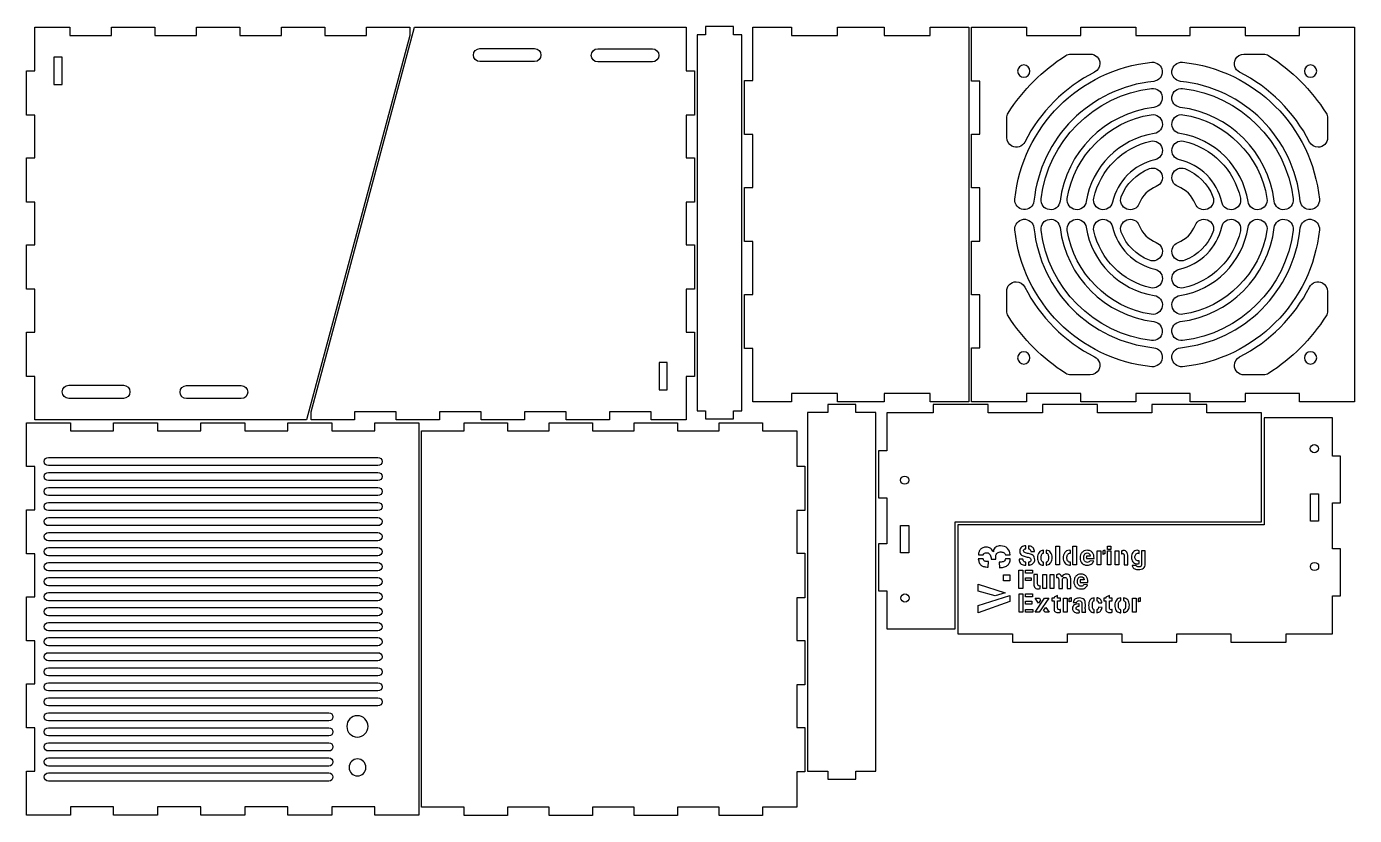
# Model space of a CAD drawing. Extents: x 55 to 542, y -289 to 0.
import ezdxf

# ---------------------------------------------------------------- set-up
doc = ezdxf.new("R2010")
doc.units = 0
doc.layers.get('0').update_dxf_attribs({"linetype": 'CONTINUOUS'})

# ---------------------------------------------------------------- blocks, each defined once
blk = doc.blocks.new('BLOCK_3')
blk.add_open_spline([(70.85, -131.74), (69.52, -131.74), (68.45, -132.81), (68.45, -134.14), (68.45, -135.46), (69.52, -136.54), (70.85, -136.54), (70.85, -136.54), (90.85, -136.54), (90.85, -136.54), (92.17, -136.54), (93.24, -135.46), (93.24, -134.14), (93.24, -132.81), (92.17, -131.74), (90.85, -131.74), (90.85, -131.74), (70.85, -131.74), (70.85, -131.74)], degree=3, knots=[0, 0, 0, 0, 1, 1, 1, 2, 2, 2, 3, 3, 3, 4, 4, 4, 5, 5, 5, 6, 6, 6, 6])
blk = doc.blocks.new('BLOCK_4')
blk.add_open_spline([(113.99, -131.86), (112.68, -131.86), (111.61, -132.92), (111.61, -134.24), (111.61, -135.55), (112.68, -136.62), (113.99, -136.62), (113.99, -136.62), (133.99, -136.62), (133.99, -136.62), (135.3, -136.62), (136.37, -135.55), (136.37, -134.24), (136.37, -132.92), (135.3, -131.86), (133.99, -131.86), (133.99, -131.86), (113.99, -131.86), (113.99, -131.86)], degree=3, knots=[0, 0, 0, 0, 1, 1, 1, 2, 2, 2, 3, 3, 3, 4, 4, 4, 5, 5, 5, 6, 6, 6, 6])
blk = doc.blocks.new('BLOCK_5')
blk.add_lwpolyline([(68.4, -11.64), (65.4, -11.64), (65.4, -21.64), (68.4, -21.64), (68.4, -11.64)])
blk = doc.blocks.new('BLOCK_6')
blk.add_lwpolyline([(195.7, -3.64), (157.9, -144.44), (58.4, -144.44), (58.4, -128.49), (55.4, -128.49), (55.4, -112.25), (58.4, -112.25), (58.4, -96.6), (55.4, -96.6), (55.4, -80.36), (58.4, -80.36), (58.4, -64.72), (55.4, -64.72), (55.4, -48.47), (58.4, -48.47), (58.4, -32.83), (55.4, -32.83), (55.4, -16.58), (58.4, -16.58), (58.4, -0.64), (71.26, -0.64), (71.26, -3.64), (86.51, -3.64), (86.51, -0.64), (102.37, -0.64), (102.37, -3.64), (117.62, -3.64), (117.62, -0.64), (133.48, -0.64), (133.48, -3.64), (148.73, -3.64), (148.73, -0.64), (164.59, -0.64), (164.59, -3.64), (179.84, -3.64), (179.84, -0.64), (195.7, -0.64), (195.7, -3.64)])
blk = doc.blocks.new('BLOCK_2')
for name in ['BLOCK_6', 'BLOCK_5', 'BLOCK_3', 'BLOCK_4']:
    blk.add_blockref(name, (0, 0))
blk = doc.blocks.new('BLOCK_8')
blk.add_open_spline([(284.51, -13.34), (285.83, -13.34), (286.91, -12.26), (286.91, -10.94), (286.91, -9.61), (285.83, -8.54), (284.51, -8.54), (284.51, -8.54), (264.51, -8.54), (264.51, -8.54), (263.18, -8.54), (262.11, -9.61), (262.11, -10.94), (262.11, -12.26), (263.18, -13.34), (264.51, -13.34), (264.51, -13.34), (284.51, -13.34), (284.51, -13.34)], degree=3, knots=[0, 0, 0, 0, 1, 1, 1, 2, 2, 2, 3, 3, 3, 4, 4, 4, 5, 5, 5, 6, 6, 6, 6])
blk = doc.blocks.new('BLOCK_9')
blk.add_open_spline([(241.36, -13.22), (242.67, -13.22), (243.74, -12.15), (243.74, -10.84), (243.74, -9.52), (242.67, -8.46), (241.36, -8.46), (241.36, -8.46), (221.36, -8.46), (221.36, -8.46), (220.05, -8.46), (218.98, -9.52), (218.98, -10.84), (218.98, -12.15), (220.05, -13.22), (221.36, -13.22), (221.36, -13.22), (241.36, -13.22), (241.36, -13.22)], degree=3, knots=[0, 0, 0, 0, 1, 1, 1, 2, 2, 2, 3, 3, 3, 4, 4, 4, 5, 5, 5, 6, 6, 6, 6])
blk = doc.blocks.new('BLOCK_10')
blk.add_lwpolyline([(286.95, -133.44), (289.95, -133.44), (289.95, -123.44), (286.95, -123.44), (286.95, -133.44)])
blk = doc.blocks.new('BLOCK_11')
blk.add_lwpolyline([(159.65, -141.44), (197.45, -0.64), (296.95, -0.64), (296.95, -16.58), (299.95, -16.58), (299.95, -32.83), (296.95, -32.83), (296.95, -48.47), (299.95, -48.47), (299.95, -64.72), (296.95, -64.72), (296.95, -80.36), (299.95, -80.36), (299.95, -96.61), (296.95, -96.61), (296.95, -112.25), (299.95, -112.25), (299.95, -128.49), (296.95, -128.49), (296.95, -144.44), (284.1, -144.44), (284.1, -141.44), (268.84, -141.44), (268.84, -144.44), (252.99, -144.44), (252.99, -141.44), (237.73, -141.44), (237.73, -144.44), (221.87, -144.44), (221.87, -141.44), (206.62, -141.44), (206.62, -144.44), (190.76, -144.44), (190.76, -141.44), (175.5, -141.44), (175.5, -144.44), (159.65, -144.44), (159.65, -141.44)])
blk = doc.blocks.new('BLOCK_7')
for name in ['BLOCK_11', 'BLOCK_9', 'BLOCK_8', 'BLOCK_10']:
    blk.add_blockref(name, (0, 0))
blk = doc.blocks.new('BLOCK_13')
blk.add_lwpolyline([(200.05, -286.24), (200.05, -148.44), (215.61, -148.44), (215.61, -145.44), (231.46, -145.44), (231.46, -148.44), (246.72, -148.44), (246.72, -145.44), (262.57, -145.44), (262.57, -148.44), (277.83, -148.44), (277.83, -145.44), (293.68, -145.44), (293.68, -148.44), (308.94, -148.44), (308.94, -145.44), (324.8, -145.44), (324.8, -148.44), (337.35, -148.44), (337.35, -161.38), (340.35, -161.38), (340.35, -177.63), (337.35, -177.63), (337.35, -193.27), (340.35, -193.27), (340.35, -209.52), (337.35, -209.52), (337.35, -225.16), (340.35, -225.16), (340.35, -241.4), (337.35, -241.4), (337.35, -257.05), (340.35, -257.05), (340.35, -273.29), (337.35, -273.29), (337.35, -286.24), (324.8, -286.24), (324.8, -289.24), (308.94, -289.24), (308.94, -286.24), (293.68, -286.24), (293.68, -289.24), (277.83, -289.24), (277.83, -286.24), (262.57, -286.24), (262.57, -289.24), (246.72, -289.24), (246.72, -286.24), (231.46, -286.24), (231.46, -289.24), (215.61, -289.24), (215.61, -286.24), (200.05, -286.24)])
blk = doc.blocks.new('BLOCK_12')
blk.add_blockref('BLOCK_13', (0, 0))
blk = doc.blocks.new('BLOCK_15')
blk.add_open_spline([(63.4, -273.64), (62.57, -273.64), (61.9, -274.31), (61.9, -275.14), (61.9, -275.97), (62.57, -276.64), (63.4, -276.64), (63.4, -276.64), (166.05, -276.64), (166.05, -276.64), (166.88, -276.64), (167.55, -275.97), (167.55, -275.14), (167.55, -274.31), (166.88, -273.64), (166.05, -273.64), (166.05, -273.64), (63.4, -273.64), (63.4, -273.64)], degree=3, knots=[0, 0, 0, 0, 1, 1, 1, 2, 2, 2, 3, 3, 3, 4, 4, 4, 5, 5, 5, 6, 6, 6, 6])
blk = doc.blocks.new('BLOCK_16')
blk.add_open_spline([(63.4, -268.14), (62.57, -268.14), (61.9, -268.81), (61.9, -269.64), (61.9, -270.47), (62.57, -271.14), (63.4, -271.14), (63.4, -271.14), (166.05, -271.14), (166.05, -271.14), (166.88, -271.14), (167.55, -270.47), (167.55, -269.64), (167.55, -268.81), (166.88, -268.14), (166.05, -268.14), (166.05, -268.14), (63.4, -268.14), (63.4, -268.14)], degree=3, knots=[0, 0, 0, 0, 1, 1, 1, 2, 2, 2, 3, 3, 3, 4, 4, 4, 5, 5, 5, 6, 6, 6, 6])
blk = doc.blocks.new('BLOCK_17')
blk.add_open_spline([(63.4, -262.64), (62.57, -262.64), (61.9, -263.31), (61.9, -264.14), (61.9, -264.97), (62.57, -265.64), (63.4, -265.64), (63.4, -265.64), (166.05, -265.64), (166.05, -265.64), (166.88, -265.64), (167.55, -264.97), (167.55, -264.14), (167.55, -263.31), (166.88, -262.64), (166.05, -262.64), (166.05, -262.64), (63.4, -262.64), (63.4, -262.64)], degree=3, knots=[0, 0, 0, 0, 1, 1, 1, 2, 2, 2, 3, 3, 3, 4, 4, 4, 5, 5, 5, 6, 6, 6, 6])
blk = doc.blocks.new('BLOCK_18')
blk.add_open_spline([(63.4, -257.14), (62.57, -257.14), (61.9, -257.81), (61.9, -258.64), (61.9, -259.47), (62.57, -260.14), (63.4, -260.14), (63.4, -260.14), (166.05, -260.14), (166.05, -260.14), (166.88, -260.14), (167.55, -259.47), (167.55, -258.64), (167.55, -257.81), (166.88, -257.14), (166.05, -257.14), (166.05, -257.14), (63.4, -257.14), (63.4, -257.14)], degree=3, knots=[0, 0, 0, 0, 1, 1, 1, 2, 2, 2, 3, 3, 3, 4, 4, 4, 5, 5, 5, 6, 6, 6, 6])
blk = doc.blocks.new('BLOCK_19')
blk.add_open_spline([(63.4, -251.64), (62.57, -251.64), (61.9, -252.31), (61.9, -253.14), (61.9, -253.97), (62.57, -254.64), (63.4, -254.64), (63.4, -254.64), (166.05, -254.64), (166.05, -254.64), (166.88, -254.64), (167.55, -253.97), (167.55, -253.14), (167.55, -252.31), (166.88, -251.64), (166.05, -251.64), (166.05, -251.64), (63.4, -251.64), (63.4, -251.64)], degree=3, knots=[0, 0, 0, 0, 1, 1, 1, 2, 2, 2, 3, 3, 3, 4, 4, 4, 5, 5, 5, 6, 6, 6, 6])
blk = doc.blocks.new('BLOCK_20')
blk.add_open_spline([(63.4, -246.14), (62.57, -246.14), (61.9, -246.81), (61.9, -247.64), (61.9, -248.47), (62.57, -249.14), (63.4, -249.14), (63.4, -249.14), (184.05, -249.14), (184.05, -249.14), (184.88, -249.14), (185.55, -248.47), (185.55, -247.64), (185.55, -246.81), (184.88, -246.14), (184.05, -246.14), (184.05, -246.14), (63.4, -246.14), (63.4, -246.14)], degree=3, knots=[0, 0, 0, 0, 1, 1, 1, 2, 2, 2, 3, 3, 3, 4, 4, 4, 5, 5, 5, 6, 6, 6, 6])
blk = doc.blocks.new('BLOCK_21')
blk.add_open_spline([(63.4, -240.64), (62.57, -240.64), (61.9, -241.31), (61.9, -242.14), (61.9, -242.97), (62.57, -243.64), (63.4, -243.64), (63.4, -243.64), (184.05, -243.64), (184.05, -243.64), (184.88, -243.64), (185.55, -242.97), (185.55, -242.14), (185.55, -241.31), (184.88, -240.64), (184.05, -240.64), (184.05, -240.64), (63.4, -240.64), (63.4, -240.64)], degree=3, knots=[0, 0, 0, 0, 1, 1, 1, 2, 2, 2, 3, 3, 3, 4, 4, 4, 5, 5, 5, 6, 6, 6, 6])
blk = doc.blocks.new('BLOCK_22')
blk.add_open_spline([(63.4, -235.14), (62.57, -235.14), (61.9, -235.81), (61.9, -236.64), (61.9, -237.47), (62.57, -238.14), (63.4, -238.14), (63.4, -238.14), (184.05, -238.14), (184.05, -238.14), (184.88, -238.14), (185.55, -237.47), (185.55, -236.64), (185.55, -235.81), (184.88, -235.14), (184.05, -235.14), (184.05, -235.14), (63.4, -235.14), (63.4, -235.14)], degree=3, knots=[0, 0, 0, 0, 1, 1, 1, 2, 2, 2, 3, 3, 3, 4, 4, 4, 5, 5, 5, 6, 6, 6, 6])
blk = doc.blocks.new('BLOCK_23')
blk.add_open_spline([(63.4, -229.64), (62.57, -229.64), (61.9, -230.31), (61.9, -231.14), (61.9, -231.97), (62.57, -232.64), (63.4, -232.64), (63.4, -232.64), (184.05, -232.64), (184.05, -232.64), (184.88, -232.64), (185.55, -231.97), (185.55, -231.14), (185.55, -230.31), (184.88, -229.64), (184.05, -229.64), (184.05, -229.64), (63.4, -229.64), (63.4, -229.64)], degree=3, knots=[0, 0, 0, 0, 1, 1, 1, 2, 2, 2, 3, 3, 3, 4, 4, 4, 5, 5, 5, 6, 6, 6, 6])
blk = doc.blocks.new('BLOCK_24')
blk.add_open_spline([(63.4, -224.14), (62.57, -224.14), (61.9, -224.81), (61.9, -225.64), (61.9, -226.47), (62.57, -227.14), (63.4, -227.14), (63.4, -227.14), (184.05, -227.14), (184.05, -227.14), (184.88, -227.14), (185.55, -226.47), (185.55, -225.64), (185.55, -224.81), (184.88, -224.14), (184.05, -224.14), (184.05, -224.14), (63.4, -224.14), (63.4, -224.14)], degree=3, knots=[0, 0, 0, 0, 1, 1, 1, 2, 2, 2, 3, 3, 3, 4, 4, 4, 5, 5, 5, 6, 6, 6, 6])
blk = doc.blocks.new('BLOCK_25')
blk.add_open_spline([(63.4, -218.64), (62.57, -218.64), (61.9, -219.31), (61.9, -220.14), (61.9, -220.97), (62.57, -221.64), (63.4, -221.64), (63.4, -221.64), (184.05, -221.64), (184.05, -221.64), (184.88, -221.64), (185.55, -220.97), (185.55, -220.14), (185.55, -219.31), (184.88, -218.64), (184.05, -218.64), (184.05, -218.64), (63.4, -218.64), (63.4, -218.64)], degree=3, knots=[0, 0, 0, 0, 1, 1, 1, 2, 2, 2, 3, 3, 3, 4, 4, 4, 5, 5, 5, 6, 6, 6, 6])
blk = doc.blocks.new('BLOCK_26')
blk.add_open_spline([(63.4, -213.14), (62.57, -213.14), (61.9, -213.81), (61.9, -214.64), (61.9, -215.47), (62.57, -216.14), (63.4, -216.14), (63.4, -216.14), (184.05, -216.14), (184.05, -216.14), (184.88, -216.14), (185.55, -215.47), (185.55, -214.64), (185.55, -213.81), (184.88, -213.14), (184.05, -213.14), (184.05, -213.14), (63.4, -213.14), (63.4, -213.14)], degree=3, knots=[0, 0, 0, 0, 1, 1, 1, 2, 2, 2, 3, 3, 3, 4, 4, 4, 5, 5, 5, 6, 6, 6, 6])
blk = doc.blocks.new('BLOCK_27')
blk.add_open_spline([(63.4, -207.64), (62.57, -207.64), (61.9, -208.31), (61.9, -209.14), (61.9, -209.97), (62.57, -210.64), (63.4, -210.64), (63.4, -210.64), (184.05, -210.64), (184.05, -210.64), (184.88, -210.64), (185.55, -209.97), (185.55, -209.14), (185.55, -208.31), (184.88, -207.64), (184.05, -207.64), (184.05, -207.64), (63.4, -207.64), (63.4, -207.64)], degree=3, knots=[0, 0, 0, 0, 1, 1, 1, 2, 2, 2, 3, 3, 3, 4, 4, 4, 5, 5, 5, 6, 6, 6, 6])
blk = doc.blocks.new('BLOCK_28')
blk.add_open_spline([(63.4, -202.14), (62.57, -202.14), (61.9, -202.81), (61.9, -203.64), (61.9, -204.47), (62.57, -205.14), (63.4, -205.14), (63.4, -205.14), (184.05, -205.14), (184.05, -205.14), (184.88, -205.14), (185.55, -204.47), (185.55, -203.64), (185.55, -202.81), (184.88, -202.14), (184.05, -202.14), (184.05, -202.14), (63.4, -202.14), (63.4, -202.14)], degree=3, knots=[0, 0, 0, 0, 1, 1, 1, 2, 2, 2, 3, 3, 3, 4, 4, 4, 5, 5, 5, 6, 6, 6, 6])
blk = doc.blocks.new('BLOCK_29')
blk.add_open_spline([(63.4, -196.64), (62.57, -196.64), (61.9, -197.31), (61.9, -198.14), (61.9, -198.97), (62.57, -199.64), (63.4, -199.64), (63.4, -199.64), (184.05, -199.64), (184.05, -199.64), (184.88, -199.64), (185.55, -198.97), (185.55, -198.14), (185.55, -197.31), (184.88, -196.64), (184.05, -196.64), (184.05, -196.64), (63.4, -196.64), (63.4, -196.64)], degree=3, knots=[0, 0, 0, 0, 1, 1, 1, 2, 2, 2, 3, 3, 3, 4, 4, 4, 5, 5, 5, 6, 6, 6, 6])
blk = doc.blocks.new('BLOCK_30')
blk.add_open_spline([(63.4, -191.14), (62.57, -191.14), (61.9, -191.81), (61.9, -192.64), (61.9, -193.47), (62.57, -194.14), (63.4, -194.14), (63.4, -194.14), (184.05, -194.14), (184.05, -194.14), (184.88, -194.14), (185.55, -193.47), (185.55, -192.64), (185.55, -191.81), (184.88, -191.14), (184.05, -191.14), (184.05, -191.14), (63.4, -191.14), (63.4, -191.14)], degree=3, knots=[0, 0, 0, 0, 1, 1, 1, 2, 2, 2, 3, 3, 3, 4, 4, 4, 5, 5, 5, 6, 6, 6, 6])
blk = doc.blocks.new('BLOCK_31')
blk.add_open_spline([(63.4, -185.64), (62.57, -185.64), (61.9, -186.31), (61.9, -187.14), (61.9, -187.97), (62.57, -188.64), (63.4, -188.64), (63.4, -188.64), (184.05, -188.64), (184.05, -188.64), (184.88, -188.64), (185.55, -187.97), (185.55, -187.14), (185.55, -186.31), (184.88, -185.64), (184.05, -185.64), (184.05, -185.64), (63.4, -185.64), (63.4, -185.64)], degree=3, knots=[0, 0, 0, 0, 1, 1, 1, 2, 2, 2, 3, 3, 3, 4, 4, 4, 5, 5, 5, 6, 6, 6, 6])
blk = doc.blocks.new('BLOCK_32')
blk.add_open_spline([(63.4, -180.14), (62.57, -180.14), (61.9, -180.81), (61.9, -181.64), (61.9, -182.47), (62.57, -183.14), (63.4, -183.14), (63.4, -183.14), (184.05, -183.14), (184.05, -183.14), (184.88, -183.14), (185.55, -182.47), (185.55, -181.64), (185.55, -180.81), (184.88, -180.14), (184.05, -180.14), (184.05, -180.14), (63.4, -180.14), (63.4, -180.14)], degree=3, knots=[0, 0, 0, 0, 1, 1, 1, 2, 2, 2, 3, 3, 3, 4, 4, 4, 5, 5, 5, 6, 6, 6, 6])
blk = doc.blocks.new('BLOCK_33')
blk.add_open_spline([(63.4, -174.64), (62.57, -174.64), (61.9, -175.31), (61.9, -176.14), (61.9, -176.97), (62.57, -177.64), (63.4, -177.64), (63.4, -177.64), (184.05, -177.64), (184.05, -177.64), (184.88, -177.64), (185.55, -176.97), (185.55, -176.14), (185.55, -175.31), (184.88, -174.64), (184.05, -174.64), (184.05, -174.64), (63.4, -174.64), (63.4, -174.64)], degree=3, knots=[0, 0, 0, 0, 1, 1, 1, 2, 2, 2, 3, 3, 3, 4, 4, 4, 5, 5, 5, 6, 6, 6, 6])
blk = doc.blocks.new('BLOCK_34')
blk.add_open_spline([(63.4, -169.14), (62.57, -169.14), (61.9, -169.81), (61.9, -170.64), (61.9, -171.47), (62.57, -172.14), (63.4, -172.14), (63.4, -172.14), (184.05, -172.14), (184.05, -172.14), (184.88, -172.14), (185.55, -171.47), (185.55, -170.64), (185.55, -169.81), (184.88, -169.14), (184.05, -169.14), (184.05, -169.14), (63.4, -169.14), (63.4, -169.14)], degree=3, knots=[0, 0, 0, 0, 1, 1, 1, 2, 2, 2, 3, 3, 3, 4, 4, 4, 5, 5, 5, 6, 6, 6, 6])
blk = doc.blocks.new('BLOCK_35')
blk.add_open_spline([(63.4, -163.64), (62.57, -163.64), (61.9, -164.31), (61.9, -165.14), (61.9, -165.97), (62.57, -166.64), (63.4, -166.64), (63.4, -166.64), (184.05, -166.64), (184.05, -166.64), (184.88, -166.64), (185.55, -165.97), (185.55, -165.14), (185.55, -164.31), (184.88, -163.64), (184.05, -163.64), (184.05, -163.64), (63.4, -163.64), (63.4, -163.64)], degree=3, knots=[0, 0, 0, 0, 1, 1, 1, 2, 2, 2, 3, 3, 3, 4, 4, 4, 5, 5, 5, 6, 6, 6, 6])
blk = doc.blocks.new('BLOCK_36')
blk.add_open_spline([(63.4, -158.14), (62.57, -158.14), (61.9, -158.81), (61.9, -159.64), (61.9, -160.47), (62.57, -161.14), (63.4, -161.14), (63.4, -161.14), (184.05, -161.14), (184.05, -161.14), (184.88, -161.14), (185.55, -160.47), (185.55, -159.64), (185.55, -158.81), (184.88, -158.14), (184.05, -158.14), (184.05, -158.14), (63.4, -158.14), (63.4, -158.14)], degree=3, knots=[0, 0, 0, 0, 1, 1, 1, 2, 2, 2, 3, 3, 3, 4, 4, 4, 5, 5, 5, 6, 6, 6, 6])
blk = doc.blocks.new('BLOCK_37')
blk.add_lwpolyline([(199.05, -145.44), (199.05, -289.09), (182.96, -289.09), (182.96, -286.09), (167.16, -286.09), (167.16, -289.09), (151.07, -289.09), (151.07, -286.09), (135.27, -286.09), (135.27, -289.09), (119.18, -289.09), (119.18, -286.09), (103.38, -286.09), (103.38, -289.09), (87.29, -289.09), (87.29, -286.09), (71.49, -286.09), (71.49, -289.09), (55.4, -289.09), (55.4, -272.99), (58.4, -272.99), (58.4, -257.2), (55.4, -257.2), (55.4, -241.1), (58.4, -241.1), (58.4, -225.31), (55.4, -225.31), (55.4, -209.22), (58.4, -209.22), (58.4, -193.42), (55.4, -193.42), (55.4, -177.33), (58.4, -177.33), (58.4, -161.53), (55.4, -161.53), (55.4, -145.44), (71.49, -145.44), (71.49, -148.44), (87.29, -148.44), (87.29, -145.44), (103.38, -145.44), (103.38, -148.44), (119.18, -148.44), (119.18, -145.44), (135.27, -145.44), (135.27, -148.44), (151.07, -148.44), (151.07, -145.44), (167.16, -145.44), (167.16, -148.44), (182.96, -148.44), (182.96, -145.44), (199.05, -145.44)])
blk = doc.blocks.new('BLOCK_38')
blk.add_open_spline([(172.65, -256.64), (172.65, -254.48), (174.4, -252.74), (176.55, -252.74), (178.7, -252.74), (180.45, -254.48), (180.45, -256.64), (180.45, -258.79), (178.7, -260.54), (176.55, -260.54), (174.4, -260.54), (172.65, -258.79), (172.65, -256.64), (172.65, -256.64), (172.65, -256.64), (172.65, -256.64)], degree=3, knots=[0, 0, 0, 0, 1, 1, 1, 2, 2, 2, 3, 3, 3, 4, 4, 4, 5, 5, 5, 5])
blk = doc.blocks.new('BLOCK_39')
blk.add_open_spline([(173.45, -271.64), (173.45, -269.93), (174.84, -268.54), (176.55, -268.54), (178.26, -268.54), (179.65, -269.93), (179.65, -271.64), (179.65, -273.35), (178.26, -274.74), (176.55, -274.74), (174.84, -274.74), (173.45, -273.35), (173.45, -271.64), (173.45, -271.64), (173.45, -271.64), (173.45, -271.64)], degree=3, knots=[0, 0, 0, 0, 1, 1, 1, 2, 2, 2, 3, 3, 3, 4, 4, 4, 5, 5, 5, 5])
blk = doc.blocks.new('BLOCK_14')
for name in ['BLOCK_37', 'BLOCK_36', 'BLOCK_35', 'BLOCK_34', 'BLOCK_33', 'BLOCK_32', 'BLOCK_31', 'BLOCK_30', 'BLOCK_29', 'BLOCK_28', 'BLOCK_27', 'BLOCK_26', 'BLOCK_25', 'BLOCK_24', 'BLOCK_23', 'BLOCK_22', 'BLOCK_21', 'BLOCK_20', 'BLOCK_19', 'BLOCK_38', 'BLOCK_18', 'BLOCK_17', 'BLOCK_16', 'BLOCK_39', 'BLOCK_15']:
    blk.add_blockref(name, (0, 0))
blk = doc.blocks.new('BLOCK_41')
blk.add_lwpolyline([(525.45, -181.51), (525.45, -171.51), (528.45, -171.51), (528.45, -181.51), (525.45, -181.51)])
blk = doc.blocks.new('BLOCK_42')
blk.add_lwpolyline([(533.5, -143.64), (508.5, -143.64), (508.5, -182.79), (396.35, -182.79), (396.35, -222.8), (416.35, -222.8), (416.35, -225.8), (436.5, -225.8), (436.5, -222.8), (456.35, -222.8), (456.35, -225.8), (476.5, -225.8), (476.5, -222.8), (496.35, -222.8), (496.35, -225.8), (516.5, -225.8), (516.5, -222.8), (533.5, -222.8), (533.5, -208.8), (536.5, -208.8), (536.5, -191.64), (533.5, -191.64), (533.5, -174.79), (536.5, -174.79), (536.5, -157.64), (533.5, -157.64), (533.5, -143.64)])
blk = doc.blocks.new('BLOCK_43')
blk.add_open_spline([(525.45, -198.08), (525.45, -198.91), (526.12, -199.58), (526.95, -199.58), (527.78, -199.58), (528.45, -198.91), (528.45, -198.08), (528.45, -197.26), (527.78, -196.58), (526.95, -196.58), (526.12, -196.58), (525.45, -197.26), (525.45, -198.08), (525.45, -198.08), (525.45, -198.08), (525.45, -198.08)], degree=3, knots=[0, 0, 0, 0, 1, 1, 1, 2, 2, 2, 3, 3, 3, 4, 4, 4, 5, 5, 5, 5])
blk = doc.blocks.new('BLOCK_44')
blk.add_open_spline([(525.35, -154.94), (525.35, -155.77), (526.02, -156.44), (526.85, -156.44), (527.68, -156.44), (528.35, -155.77), (528.35, -154.94), (528.35, -154.11), (527.68, -153.44), (526.85, -153.44), (526.02, -153.44), (525.35, -154.11), (525.35, -154.94), (525.35, -154.94), (525.35, -154.94), (525.35, -154.94)], degree=3, knots=[0, 0, 0, 0, 1, 1, 1, 2, 2, 2, 3, 3, 3, 4, 4, 4, 5, 5, 5, 5])
blk = doc.blocks.new('BLOCK_40')
for name in ['BLOCK_42', 'BLOCK_44', 'BLOCK_41', 'BLOCK_43']:
    blk.add_blockref(name, (0, 0))
blk = doc.blocks.new('BLOCK_46')
blk.add_lwpolyline([(378.4, -183.07), (378.4, -193.07), (375.4, -193.07), (375.4, -183.07), (378.4, -183.07)])
blk = doc.blocks.new('BLOCK_47')
blk.add_lwpolyline([(370.35, -220.94), (395.35, -220.94), (395.35, -181.79), (507.5, -181.79), (507.5, -141.79), (487.5, -141.79), (487.5, -138.79), (467.35, -138.79), (467.35, -141.79), (447.5, -141.79), (447.5, -138.79), (427.35, -138.79), (427.35, -141.79), (407.5, -141.79), (407.5, -138.79), (387.35, -138.79), (387.35, -141.79), (370.35, -141.79), (370.35, -155.79), (367.35, -155.79), (367.35, -172.94), (370.35, -172.94), (370.35, -189.79), (367.35, -189.79), (367.35, -206.94), (370.35, -206.94), (370.35, -220.94)])
blk = doc.blocks.new('BLOCK_48')
blk.add_open_spline([(378.4, -166.5), (378.4, -165.67), (377.73, -165), (376.9, -165), (376.07, -165), (375.4, -165.67), (375.4, -166.5), (375.4, -167.33), (376.07, -168), (376.9, -168), (377.73, -168), (378.4, -167.33), (378.4, -166.5), (378.4, -166.5), (378.4, -166.5), (378.4, -166.5)], degree=3, knots=[0, 0, 0, 0, 1, 1, 1, 2, 2, 2, 3, 3, 3, 4, 4, 4, 5, 5, 5, 5])
blk = doc.blocks.new('BLOCK_49')
blk.add_open_spline([(378.5, -209.65), (378.5, -208.82), (377.83, -208.15), (377, -208.15), (376.17, -208.15), (375.5, -208.82), (375.5, -209.65), (375.5, -210.47), (376.17, -211.15), (377, -211.15), (377.83, -211.15), (378.5, -210.47), (378.5, -209.65), (378.5, -209.65), (378.5, -209.65), (378.5, -209.65)], degree=3, knots=[0, 0, 0, 0, 1, 1, 1, 2, 2, 2, 3, 3, 3, 4, 4, 4, 5, 5, 5, 5])
blk = doc.blocks.new('BLOCK_45')
for name in ['BLOCK_47', 'BLOCK_48', 'BLOCK_46', 'BLOCK_49']:
    blk.add_blockref(name, (0, 0))
blk = doc.blocks.new('BLOCK_51')
blk.add_open_spline([(444.84, -10.46), (444.84, -10.46), (437.72, -10.46), (437.72, -10.46), (437.06, -10.46), (436.4, -10.65), (435.84, -11.01), (427.37, -16.41), (420.18, -23.6), (414.78, -32.07), (414.42, -32.64), (414.23, -33.29), (414.23, -33.96), (414.23, -33.96), (414.23, -41.08), (414.23, -41.08), (414.23, -42.39), (414.96, -43.6), (416.14, -44.2), (417.86, -45.07), (419.97, -44.39), (420.85, -42.67), (426.46, -31.65), (435.41, -22.69), (446.43, -17.08), (447.61, -16.48), (448.35, -15.28), (448.35, -13.96), (448.35, -12.03), (446.78, -10.46), (444.84, -10.46)], degree=3, knots=[0, 0, 0, 0, 1, 1, 1, 2, 2, 2, 3, 3, 3, 4, 4, 4, 5, 5, 5, 6, 6, 6, 7, 7, 7, 8, 8, 8, 9, 9, 9, 10, 10, 10, 10])
blk = doc.blocks.new('BLOCK_52')
blk.add_open_spline([(414.23, -97.35), (414.23, -97.35), (414.23, -104.47), (414.23, -104.47), (414.23, -105.13), (414.42, -105.79), (414.78, -106.35), (420.18, -114.82), (427.37, -122.01), (435.84, -127.42), (436.4, -127.77), (437.06, -127.96), (437.72, -127.96), (437.72, -127.96), (444.84, -127.96), (444.84, -127.96), (446.16, -127.96), (447.37, -127.23), (447.96, -126.05), (448.84, -124.33), (448.16, -122.22), (446.43, -121.35), (435.41, -115.73), (426.46, -106.78), (420.85, -95.76), (420.25, -94.58), (419.04, -93.85), (417.73, -93.85), (415.79, -93.85), (414.23, -95.41), (414.23, -97.35)], degree=3, knots=[0, 0, 0, 0, 1, 1, 1, 2, 2, 2, 3, 3, 3, 4, 4, 4, 5, 5, 5, 6, 6, 6, 7, 7, 7, 8, 8, 8, 9, 9, 9, 10, 10, 10, 10])
blk = doc.blocks.new('BLOCK_53')
blk.add_open_spline([(501.11, -127.96), (501.11, -127.96), (508.23, -127.96), (508.23, -127.96), (508.9, -127.96), (509.55, -127.77), (510.11, -127.42), (518.58, -122.01), (525.77, -114.82), (531.18, -106.35), (531.54, -105.79), (531.73, -105.13), (531.73, -104.47), (531.73, -104.47), (531.73, -97.35), (531.73, -97.35), (531.73, -96.03), (530.99, -94.82), (529.82, -94.23), (528.09, -93.35), (525.99, -94.03), (525.11, -95.76), (519.5, -106.78), (510.54, -115.73), (499.52, -121.35), (498.35, -121.94), (497.61, -123.15), (497.61, -124.46), (497.61, -126.4), (499.18, -127.96), (501.11, -127.96)], degree=3, knots=[0, 0, 0, 0, 1, 1, 1, 2, 2, 2, 3, 3, 3, 4, 4, 4, 5, 5, 5, 6, 6, 6, 7, 7, 7, 8, 8, 8, 9, 9, 9, 10, 10, 10, 10])
blk = doc.blocks.new('BLOCK_54')
blk.add_open_spline([(468.28, -39.58), (470.18, -39.28), (471.49, -37.48), (471.18, -35.58), (470.88, -33.67), (469.09, -32.36), (467.18, -32.67), (451.36, -35.18), (438.95, -47.59), (436.43, -63.41), (436.13, -65.32), (437.43, -67.12), (439.34, -67.42), (441.25, -67.72), (443.05, -66.42), (443.35, -64.51), (445.38, -51.68), (455.45, -41.62), (468.28, -39.58)], degree=3, knots=[0, 0, 0, 0, 1, 1, 1, 2, 2, 2, 3, 3, 3, 4, 4, 4, 5, 5, 5, 6, 6, 6, 6])
blk = doc.blocks.new('BLOCK_55')
blk.add_open_spline([(468.99, -58.96), (470.8, -58.26), (471.69, -56.23), (470.99, -54.43), (470.29, -52.63), (468.26, -51.73), (466.46, -52.43), (461.75, -54.26), (458.03, -57.98), (456.2, -62.69), (455.5, -64.5), (456.39, -66.52), (458.19, -67.22), (460, -67.92), (462.02, -67.03), (462.72, -65.23), (463.84, -62.35), (466.12, -60.08), (468.99, -58.96)], degree=3, knots=[0, 0, 0, 0, 1, 1, 1, 2, 2, 2, 3, 3, 3, 4, 4, 4, 5, 5, 5, 6, 6, 6, 6])
blk = doc.blocks.new('BLOCK_56')
blk.add_open_spline([(468.49, -49.21), (470.38, -48.78), (471.57, -46.91), (471.14, -45.03), (470.72, -43.14), (468.85, -41.95), (466.96, -42.38), (456.58, -44.7), (448.47, -52.81), (446.14, -63.2), (445.72, -65.08), (446.91, -66.95), (448.79, -67.38), (450.68, -67.8), (452.55, -66.61), (452.97, -64.73), (454.71, -56.99), (460.75, -50.94), (468.49, -49.21)], degree=3, knots=[0, 0, 0, 0, 1, 1, 1, 2, 2, 2, 3, 3, 3, 4, 4, 4, 5, 5, 5, 6, 6, 6, 6])
blk = doc.blocks.new('BLOCK_57')
blk.add_open_spline([(468.16, -30.01), (470.07, -29.77), (471.44, -28.02), (471.2, -26.1), (470.97, -24.19), (469.22, -22.82), (467.3, -23.06), (446.12, -25.66), (429.43, -42.35), (426.82, -63.53), (426.59, -65.45), (427.95, -67.2), (429.87, -67.43), (431.79, -67.67), (433.54, -66.31), (433.77, -64.39), (435.99, -46.4), (450.16, -32.22), (468.16, -30.01)], degree=3, knots=[0, 0, 0, 0, 1, 1, 1, 2, 2, 2, 3, 3, 3, 4, 4, 4, 5, 5, 5, 6, 6, 6, 6])
blk = doc.blocks.new('BLOCK_58')
blk.add_open_spline([(468.08, -20.46), (470, -20.26), (471.4, -18.55), (471.21, -16.62), (471.02, -14.7), (469.3, -13.3), (467.38, -13.49), (440.88, -16.15), (419.92, -37.11), (417.26, -63.61), (417.06, -65.53), (418.47, -67.25), (420.39, -67.44), (422.31, -67.64), (424.03, -66.23), (424.22, -64.31), (426.55, -41.12), (444.89, -22.79), (468.08, -20.46)], degree=3, knots=[0, 0, 0, 0, 1, 1, 1, 2, 2, 2, 3, 3, 3, 4, 4, 4, 5, 5, 5, 6, 6, 6, 6])
blk = doc.blocks.new('BLOCK_59')
blk.add_open_spline([(443.35, -73.91), (443.05, -72), (441.25, -70.7), (439.34, -71.01), (437.43, -71.31), (436.13, -73.1), (436.43, -75.01), (438.95, -90.83), (451.36, -103.25), (467.18, -105.76), (469.09, -106.06), (470.88, -104.76), (471.18, -102.85), (471.49, -100.94), (470.18, -99.15), (468.28, -98.84), (455.45, -96.81), (445.38, -86.74), (443.35, -73.91)], degree=3, knots=[0, 0, 0, 0, 1, 1, 1, 2, 2, 2, 3, 3, 3, 4, 4, 4, 5, 5, 5, 6, 6, 6, 6])
blk = doc.blocks.new('BLOCK_60')
blk.add_open_spline([(462.72, -73.19), (462.02, -71.39), (460, -70.5), (458.19, -71.2), (456.39, -71.9), (455.5, -73.93), (456.2, -75.73), (458.03, -80.44), (461.75, -84.16), (466.46, -85.99), (468.26, -86.69), (470.29, -85.8), (470.99, -84), (471.69, -82.19), (470.8, -80.17), (468.99, -79.47), (466.12, -78.35), (463.84, -76.07), (462.72, -73.19)], degree=3, knots=[0, 0, 0, 0, 1, 1, 1, 2, 2, 2, 3, 3, 3, 4, 4, 4, 5, 5, 5, 6, 6, 6, 6])
blk = doc.blocks.new('BLOCK_61')
blk.add_open_spline([(452.97, -73.7), (452.55, -71.81), (450.68, -70.62), (448.79, -71.05), (446.91, -71.47), (445.72, -73.34), (446.14, -75.23), (448.47, -85.61), (456.58, -93.72), (466.96, -96.05), (468.85, -96.47), (470.72, -95.28), (471.14, -93.4), (471.57, -91.51), (470.38, -89.64), (468.49, -89.22), (460.75, -87.48), (454.71, -81.44), (452.97, -73.7)], degree=3, knots=[0, 0, 0, 0, 1, 1, 1, 2, 2, 2, 3, 3, 3, 4, 4, 4, 5, 5, 5, 6, 6, 6, 6])
blk = doc.blocks.new('BLOCK_62')
blk.add_open_spline([(433.77, -74.03), (433.54, -72.12), (431.79, -70.75), (429.87, -70.99), (427.95, -71.22), (426.59, -72.97), (426.82, -74.89), (429.43, -96.07), (446.12, -112.76), (467.3, -115.37), (469.22, -115.6), (470.97, -114.24), (471.2, -112.32), (471.44, -110.4), (470.07, -108.65), (468.16, -108.42), (450.16, -106.2), (435.99, -92.03), (433.77, -74.03)], degree=3, knots=[0, 0, 0, 0, 1, 1, 1, 2, 2, 2, 3, 3, 3, 4, 4, 4, 5, 5, 5, 6, 6, 6, 6])
blk = doc.blocks.new('BLOCK_63')
blk.add_open_spline([(424.22, -74.11), (424.03, -72.19), (422.31, -70.79), (420.39, -70.98), (418.47, -71.17), (417.06, -72.89), (417.26, -74.81), (419.92, -101.31), (440.88, -122.27), (467.38, -124.93), (469.3, -125.13), (471.02, -123.72), (471.21, -121.8), (471.4, -119.88), (470, -118.16), (468.08, -117.97), (444.89, -115.64), (426.55, -97.3), (424.22, -74.11)], degree=3, knots=[0, 0, 0, 0, 1, 1, 1, 2, 2, 2, 3, 3, 3, 4, 4, 4, 5, 5, 5, 6, 6, 6, 6])
blk = doc.blocks.new('BLOCK_64')
blk.add_open_spline([(477.68, -98.84), (475.77, -99.15), (474.47, -100.94), (474.77, -102.85), (475.07, -104.76), (476.87, -106.06), (478.78, -105.76), (494.6, -103.25), (507.01, -90.83), (509.52, -75.01), (509.82, -73.1), (508.52, -71.31), (506.61, -71.01), (504.7, -70.7), (502.91, -72), (502.61, -73.91), (500.57, -86.74), (490.51, -96.81), (477.68, -98.84)], degree=3, knots=[0, 0, 0, 0, 1, 1, 1, 2, 2, 2, 3, 3, 3, 4, 4, 4, 5, 5, 5, 6, 6, 6, 6])
blk = doc.blocks.new('BLOCK_65')
blk.add_open_spline([(476.96, -79.47), (475.16, -80.17), (474.27, -82.19), (474.97, -84), (475.66, -85.8), (477.69, -86.69), (479.49, -85.99), (484.2, -84.16), (487.93, -80.44), (489.76, -75.73), (490.46, -73.93), (489.56, -71.9), (487.76, -71.2), (485.96, -70.5), (483.93, -71.39), (483.23, -73.19), (482.11, -76.07), (479.84, -78.35), (476.96, -79.47)], degree=3, knots=[0, 0, 0, 0, 1, 1, 1, 2, 2, 2, 3, 3, 3, 4, 4, 4, 5, 5, 5, 6, 6, 6, 6])
blk = doc.blocks.new('BLOCK_66')
blk.add_open_spline([(477.46, -89.22), (475.58, -89.64), (474.39, -91.51), (474.81, -93.4), (475.24, -95.28), (477.11, -96.47), (478.99, -96.05), (489.38, -93.72), (497.48, -85.61), (499.81, -75.23), (500.23, -73.34), (499.05, -71.47), (497.16, -71.05), (495.28, -70.62), (493.4, -71.81), (492.98, -73.7), (491.25, -81.44), (485.2, -87.48), (477.46, -89.22)], degree=3, knots=[0, 0, 0, 0, 1, 1, 1, 2, 2, 2, 3, 3, 3, 4, 4, 4, 5, 5, 5, 6, 6, 6, 6])
blk = doc.blocks.new('BLOCK_67')
blk.add_open_spline([(477.8, -108.42), (475.88, -108.65), (474.52, -110.4), (474.75, -112.32), (474.99, -114.24), (476.74, -115.6), (478.66, -115.37), (499.84, -112.76), (516.52, -96.07), (519.13, -74.89), (519.37, -72.97), (518, -71.22), (516.08, -70.99), (514.16, -70.75), (512.42, -72.12), (512.18, -74.03), (509.97, -92.03), (495.79, -106.2), (477.8, -108.42)], degree=3, knots=[0, 0, 0, 0, 1, 1, 1, 2, 2, 2, 3, 3, 3, 4, 4, 4, 5, 5, 5, 6, 6, 6, 6])
blk = doc.blocks.new('BLOCK_68')
blk.add_open_spline([(477.88, -117.97), (475.95, -118.16), (474.55, -119.88), (474.74, -121.8), (474.94, -123.72), (476.65, -125.13), (478.58, -124.93), (505.08, -122.27), (526.03, -101.31), (528.7, -74.81), (528.89, -72.89), (527.49, -71.17), (525.56, -70.98), (523.64, -70.79), (521.93, -72.19), (521.73, -74.11), (519.4, -97.3), (501.06, -115.64), (477.88, -117.97)], degree=3, knots=[0, 0, 0, 0, 1, 1, 1, 2, 2, 2, 3, 3, 3, 4, 4, 4, 5, 5, 5, 6, 6, 6, 6])
blk = doc.blocks.new('BLOCK_69')
blk.add_open_spline([(531.73, -41.08), (531.73, -41.08), (531.73, -33.96), (531.73, -33.96), (531.73, -33.29), (531.54, -32.64), (531.18, -32.07), (525.77, -23.6), (518.58, -16.41), (510.11, -11.01), (509.55, -10.65), (508.9, -10.46), (508.23, -10.46), (508.23, -10.46), (501.11, -10.46), (501.11, -10.46), (499.79, -10.46), (498.59, -11.2), (497.99, -12.37), (497.11, -14.09), (497.8, -16.2), (499.52, -17.08), (510.54, -22.69), (519.5, -31.65), (525.11, -42.67), (525.71, -43.84), (526.91, -44.58), (528.23, -44.58), (530.16, -44.58), (531.73, -43.01), (531.73, -41.08)], degree=3, knots=[0, 0, 0, 0, 1, 1, 1, 2, 2, 2, 3, 3, 3, 4, 4, 4, 5, 5, 5, 6, 6, 6, 7, 7, 7, 8, 8, 8, 9, 9, 9, 10, 10, 10, 10])
blk = doc.blocks.new('BLOCK_70')
blk.add_open_spline([(502.61, -64.51), (502.91, -66.42), (504.7, -67.72), (506.61, -67.42), (508.52, -67.12), (509.82, -65.32), (509.52, -63.41), (507.01, -47.59), (494.6, -35.18), (478.78, -32.67), (476.87, -32.36), (475.07, -33.67), (474.77, -35.58), (474.47, -37.48), (475.77, -39.28), (477.68, -39.58), (490.51, -41.62), (500.57, -51.68), (502.61, -64.51)], degree=3, knots=[0, 0, 0, 0, 1, 1, 1, 2, 2, 2, 3, 3, 3, 4, 4, 4, 5, 5, 5, 6, 6, 6, 6])
blk = doc.blocks.new('BLOCK_71')
blk.add_open_spline([(483.23, -65.23), (483.93, -67.03), (485.96, -67.92), (487.76, -67.22), (489.56, -66.52), (490.46, -64.5), (489.76, -62.69), (487.93, -57.98), (484.2, -54.26), (479.49, -52.43), (477.69, -51.73), (475.66, -52.63), (474.97, -54.43), (474.27, -56.23), (475.16, -58.26), (476.96, -58.96), (479.84, -60.08), (482.11, -62.35), (483.23, -65.23)], degree=3, knots=[0, 0, 0, 0, 1, 1, 1, 2, 2, 2, 3, 3, 3, 4, 4, 4, 5, 5, 5, 6, 6, 6, 6])
blk = doc.blocks.new('BLOCK_72')
blk.add_open_spline([(492.98, -64.73), (493.4, -66.61), (495.28, -67.8), (497.16, -67.38), (499.05, -66.95), (500.23, -65.08), (499.81, -63.2), (497.48, -52.81), (489.38, -44.7), (478.99, -42.38), (477.11, -41.95), (475.24, -43.14), (474.81, -45.03), (474.39, -46.91), (475.58, -48.78), (477.46, -49.21), (485.2, -50.94), (491.25, -56.99), (492.98, -64.73)], degree=3, knots=[0, 0, 0, 0, 1, 1, 1, 2, 2, 2, 3, 3, 3, 4, 4, 4, 5, 5, 5, 6, 6, 6, 6])
blk = doc.blocks.new('BLOCK_73')
blk.add_open_spline([(512.18, -64.39), (512.42, -66.31), (514.16, -67.67), (516.08, -67.43), (518, -67.2), (519.37, -65.45), (519.13, -63.53), (516.52, -42.35), (499.84, -25.66), (478.66, -23.06), (476.74, -22.82), (474.99, -24.19), (474.75, -26.1), (474.52, -28.02), (475.88, -29.77), (477.8, -30.01), (495.79, -32.22), (509.97, -46.4), (512.18, -64.39)], degree=3, knots=[0, 0, 0, 0, 1, 1, 1, 2, 2, 2, 3, 3, 3, 4, 4, 4, 5, 5, 5, 6, 6, 6, 6])
blk = doc.blocks.new('BLOCK_74')
blk.add_open_spline([(521.73, -64.31), (521.93, -66.23), (523.64, -67.64), (525.56, -67.44), (527.49, -67.25), (528.89, -65.53), (528.7, -63.61), (526.03, -37.11), (505.08, -16.15), (478.58, -13.49), (476.65, -13.3), (474.94, -14.7), (474.74, -16.62), (474.55, -18.55), (475.95, -20.26), (477.88, -20.46), (501.06, -22.79), (519.4, -41.12), (521.73, -64.31)], degree=3, knots=[0, 0, 0, 0, 1, 1, 1, 2, 2, 2, 3, 3, 3, 4, 4, 4, 5, 5, 5, 6, 6, 6, 6])
blk = doc.blocks.new('BLOCK_75')
blk.add_lwpolyline([(541.55, -0.63), (541.55, -137.79), (521.4, -137.79), (521.4, -134.79), (501.55, -134.79), (501.55, -137.79), (481.4, -137.79), (481.4, -134.79), (461.55, -134.79), (461.55, -137.79), (441.4, -137.79), (441.4, -134.79), (421.55, -134.79), (421.55, -137.79), (401.4, -137.79), (401.4, -118.07), (404.4, -118.07), (404.4, -98.64), (401.4, -98.64), (401.4, -78.92), (404.4, -78.92), (404.4, -59.5), (401.4, -59.5), (401.4, -39.78), (404.4, -39.78), (404.4, -20.36), (401.4, -20.36), (401.4, -0.63), (421.55, -0.63), (421.55, -3.63), (441.4, -3.63), (441.4, -0.63), (461.55, -0.63), (461.55, -3.63), (481.4, -3.63), (481.4, -0.63), (501.55, -0.63), (501.55, -3.63), (521.4, -3.63), (521.4, -0.63), (541.55, -0.63)])
blk = doc.blocks.new('BLOCK_76')
blk.add_open_spline([(420.48, -119.46), (421.72, -119.46), (422.73, -120.47), (422.73, -121.71), (422.73, -122.96), (421.72, -123.96), (420.48, -123.96), (419.23, -123.96), (418.23, -122.96), (418.23, -121.71), (418.23, -120.47), (419.23, -119.46), (420.48, -119.46), (420.48, -119.46), (420.48, -119.46), (420.48, -119.46)], degree=3, knots=[0, 0, 0, 0, 1, 1, 1, 2, 2, 2, 3, 3, 3, 4, 4, 4, 5, 5, 5, 5])
blk = doc.blocks.new('BLOCK_77')
blk.add_open_spline([(525.48, -14.46), (526.72, -14.46), (527.73, -15.47), (527.73, -16.71), (527.73, -17.95), (526.72, -18.96), (525.48, -18.96), (524.24, -18.96), (523.23, -17.95), (523.23, -16.71), (523.23, -15.47), (524.24, -14.46), (525.48, -14.46), (525.48, -14.46), (525.48, -14.46), (525.48, -14.46)], degree=3, knots=[0, 0, 0, 0, 1, 1, 1, 2, 2, 2, 3, 3, 3, 4, 4, 4, 5, 5, 5, 5])
blk = doc.blocks.new('BLOCK_78')
blk.add_open_spline([(525.48, -119.46), (526.72, -119.46), (527.73, -120.47), (527.73, -121.71), (527.73, -122.96), (526.72, -123.96), (525.48, -123.96), (524.24, -123.96), (523.23, -122.96), (523.23, -121.71), (523.23, -120.47), (524.24, -119.46), (525.48, -119.46), (525.48, -119.46), (525.48, -119.46), (525.48, -119.46)], degree=3, knots=[0, 0, 0, 0, 1, 1, 1, 2, 2, 2, 3, 3, 3, 4, 4, 4, 5, 5, 5, 5])
blk = doc.blocks.new('BLOCK_79')
blk.add_open_spline([(420.48, -14.46), (421.72, -14.46), (422.73, -15.47), (422.73, -16.71), (422.73, -17.95), (421.72, -18.96), (420.48, -18.96), (419.23, -18.96), (418.23, -17.95), (418.23, -16.71), (418.23, -15.47), (419.23, -14.46), (420.48, -14.46), (420.48, -14.46), (420.48, -14.46), (420.48, -14.46)], degree=3, knots=[0, 0, 0, 0, 1, 1, 1, 2, 2, 2, 3, 3, 3, 4, 4, 4, 5, 5, 5, 5])
blk = doc.blocks.new('BLOCK_50')
for name in ['BLOCK_75', 'BLOCK_51', 'BLOCK_58', 'BLOCK_79', 'BLOCK_74', 'BLOCK_69', 'BLOCK_77', 'BLOCK_57', 'BLOCK_73', 'BLOCK_54', 'BLOCK_70', 'BLOCK_56', 'BLOCK_72', 'BLOCK_55', 'BLOCK_71', 'BLOCK_63', 'BLOCK_62', 'BLOCK_59', 'BLOCK_61', 'BLOCK_60', 'BLOCK_65', 'BLOCK_66', 'BLOCK_64', 'BLOCK_67', 'BLOCK_68', 'BLOCK_52', 'BLOCK_53', 'BLOCK_76', 'BLOCK_78']:
    blk.add_blockref(name, (0, 0))
blk = doc.blocks.new('BLOCK_81')
blk.add_lwpolyline([(400.4, -0.64), (400.4, -137.79), (386.25, -137.79), (386.25, -134.79), (369.4, -134.79), (369.4, -137.79), (352.25, -137.79), (352.25, -134.79), (335.4, -134.79), (335.4, -137.79), (321.25, -137.79), (321.25, -118.22), (318.25, -118.22), (318.25, -98.5), (321.25, -98.5), (321.25, -79.07), (318.25, -79.07), (318.25, -59.35), (321.25, -59.35), (321.25, -39.93), (318.25, -39.93), (318.25, -20.21), (321.25, -20.21), (321.25, -0.64), (335.4, -0.64), (335.4, -3.64), (352.25, -3.64), (352.25, -0.64), (369.4, -0.64), (369.4, -3.64), (386.25, -3.64), (386.25, -0.64), (400.4, -0.64)])
blk = doc.blocks.new('BLOCK_80')
blk.add_blockref('BLOCK_81', (0, 0))
blk = doc.blocks.new('BLOCK_82')
for points in [[(432.22, -197.45), (432.22, -190.69), (433.53, -190.69), (433.53, -197.45), (432.22, -197.45)], [(438.49, -197.44), (438.49, -190.66), (439.81, -190.66), (439.81, -197.44), (438.49, -197.44)], [(447.39, -197.45), (447.39, -192.31), (448.73, -192.31), (448.73, -197.45), (447.39, -197.45)], [(451.09, -191.84), (451.09, -190.69), (452.41, -190.69), (452.41, -191.84), (451.09, -191.84)], [(451.09, -197.45), (451.09, -192.31), (452.41, -192.31), (452.41, -197.45), (451.09, -197.45)], [(453.95, -197.45), (453.95, -192.32), (455.28, -192.32), (455.28, -197.45), (453.95, -197.45)], [(413.08, -203.37), (413.08, -201.12), (415.38, -201.09), (415.38, -203.37), (413.08, -203.37)], [(418.74, -206.16), (418.74, -199.39), (420.1, -199.39), (420.1, -206.16), (418.74, -206.16)], [(421.16, -200.49), (421.16, -199.39), (423.65, -199.39), (423.65, -200.49), (421.16, -200.49)], [(421.16, -203.23), (421.16, -202.2), (423.22, -202.2), (423.22, -203.23), (421.16, -203.23)], [(427.49, -206.16), (427.49, -201.01), (428.81, -201.01), (428.81, -206.16), (427.49, -206.16)], [(430.16, -206.16), (430.16, -201.03), (431.5, -201.03), (431.5, -206.16), (430.16, -206.16)], [(403.76, -207.18), (403.76, -204.54), (413.63, -207.77), (410.07, -208.89), (403.76, -207.18)], [(403.76, -212.32), (415.38, -208.66), (415.38, -210.95), (403.76, -215.01), (403.76, -212.32)], [(418.85, -214.87), (418.85, -208.09), (420.2, -208.09), (420.2, -214.87), (418.85, -214.87)], [(421.17, -209.19), (421.17, -208.09), (423.72, -208.09), (423.72, -209.19), (421.17, -209.19)], [(421.17, -211.83), (421.17, -210.77), (423.46, -210.77), (423.46, -211.83), (421.17, -211.83)], [(421.17, -214.87), (421.17, -213.78), (423.79, -213.78), (423.79, -214.87), (421.17, -214.87)], [(424.64, -214.87), (428.14, -209.72), (429.61, -209.72), (426.11, -214.87), (424.64, -214.87)], [(424.68, -209.72), (426.2, -209.72), (426.61, -210.43), (425.86, -211.53), (424.68, -209.72)], [(428.28, -214.87), (427.76, -214.18), (428.51, -213.09), (429.79, -214.87), (428.28, -214.87)], [(434.99, -214.87), (434.99, -209.72), (436.33, -209.72), (436.33, -214.87), (434.99, -214.87)], [(460.32, -214.87), (460.32, -209.72), (461.66, -209.72), (461.66, -214.87), (460.32, -214.87)]]:
    blk.add_lwpolyline(points)
for points, knots in [([(408.53, -195.35), (408.53, -195.35), (408.53, -195.28), (408.53, -195.28), (408.53, -195.07), (408.51, -194.83), (408.46, -194.57), (408.41, -194.32), (408.32, -194.08), (408.2, -193.86), (408.09, -193.64), (407.93, -193.46), (407.74, -193.31), (407.55, -193.16), (407.32, -193.09), (407.05, -193.09), (406.65, -193.09), (406.34, -193.12), (406.12, -193.19), (405.88, -193.27), (405.71, -193.48), (405.62, -193.83), (405.62, -193.83), (403.87, -193.83), (403.87, -193.83), (403.92, -193.41), (404, -193.03), (404.11, -192.7), (404.24, -192.34), (404.42, -192.03), (404.65, -191.79), (404.88, -191.54), (405.17, -191.35), (405.53, -191.21), (405.89, -191.08), (406.32, -191.01), (406.83, -191.01), (407.4, -191.01), (407.87, -191.12), (408.22, -191.35), (408.57, -191.57), (408.89, -191.94), (409.18, -192.43), (409.18, -192.43), (409.36, -192.75), (409.36, -192.75), (409.36, -192.75), (409.36, -192.38), (409.36, -192.38), (409.36, -192.1), (409.45, -191.84), (409.61, -191.62), (409.78, -191.39), (410, -191.19), (410.26, -191.04), (410.52, -190.88), (410.8, -190.76), (411.1, -190.67), (411.4, -190.58), (411.68, -190.54), (411.93, -190.54), (413.03, -190.54), (413.91, -190.84), (414.53, -191.45), (415.13, -192.04), (415.47, -192.84), (415.54, -193.83), (415.54, -193.83), (413.75, -193.85), (413.75, -193.85), (413.71, -193.62), (413.64, -193.44), (413.54, -193.3), (413.42, -193.15), (413.27, -193.03), (413.09, -192.95), (412.91, -192.86), (412.71, -192.81), (412.49, -192.79), (412.28, -192.78), (412.06, -192.77), (411.81, -192.77), (411.54, -192.77), (411.32, -192.82), (411.11, -192.94), (410.91, -193.06), (410.75, -193.2), (410.62, -193.38), (410.49, -193.56), (410.38, -193.77), (410.32, -194), (410.24, -194.22), (410.21, -194.45), (410.21, -194.69), (410.21, -194.94), (410.22, -195.15), (410.26, -195.35), (410.26, -195.35), (408.53, -195.35), (408.53, -195.35)], [0, 0, 0, 0, 1, 1, 1, 2, 2, 2, 3, 3, 3, 4, 4, 4, 5, 5, 5, 6, 6, 6, 7, 7, 7, 8, 8, 8, 9, 9, 9, 10, 10, 10, 11, 11, 11, 12, 12, 12, 13, 13, 13, 14, 14, 14, 15, 15, 15, 16, 16, 16, 17, 17, 17, 18, 18, 18, 19, 19, 19, 20, 20, 20, 21, 21, 21, 22, 22, 22, 23, 23, 23, 24, 24, 24, 25, 25, 25, 26, 26, 26, 27, 27, 27, 28, 28, 28, 29, 29, 29, 30, 30, 30, 31, 31, 31, 32, 32, 32, 33, 33, 33, 33]), ([(422.22, -196.51), (422.31, -196.5), (422.4, -196.49), (422.47, -196.47), (422.59, -196.44), (422.7, -196.39), (422.79, -196.33), (422.89, -196.26), (422.97, -196.17), (423.03, -196.07), (423.09, -195.96), (423.12, -195.82), (423.12, -195.67), (423.12, -195.45), (423.05, -195.27), (422.91, -195.14), (422.79, -195.01), (422.62, -194.91), (422.42, -194.83), (422.22, -194.76), (421.99, -194.69), (421.74, -194.64), (421.5, -194.59), (421.25, -194.53), (421, -194.46), (420.76, -194.41), (420.52, -194.33), (420.26, -194.24), (420.02, -194.15), (419.81, -194.04), (419.63, -193.9), (419.45, -193.76), (419.3, -193.58), (419.19, -193.36), (419.08, -193.15), (419.03, -192.87), (419.03, -192.55), (419.03, -192.18), (419.08, -191.86), (419.2, -191.61), (419.31, -191.35), (419.47, -191.15), (419.67, -191), (419.87, -190.84), (420.1, -190.72), (420.39, -190.65), (420.65, -190.58), (420.95, -190.54), (421.27, -190.54), (421.27, -190.54), (421.27, -191.59), (421.27, -191.59), (421.18, -191.6), (421.1, -191.6), (421.03, -191.62), (420.92, -191.64), (420.81, -191.68), (420.73, -191.73), (420.63, -191.79), (420.55, -191.87), (420.5, -191.98), (420.45, -192.08), (420.42, -192.21), (420.42, -192.37), (420.42, -192.58), (420.49, -192.74), (420.63, -192.87), (420.76, -192.98), (420.93, -193.07), (421.13, -193.14), (421.33, -193.21), (421.55, -193.26), (421.81, -193.31), (422.07, -193.35), (422.31, -193.41), (422.55, -193.46), (422.81, -193.53), (423.06, -193.61), (423.29, -193.7), (423.52, -193.79), (423.73, -193.92), (423.92, -194.08), (424.1, -194.24), (424.25, -194.45), (424.35, -194.69), (424.46, -194.93), (424.52, -195.24), (424.52, -195.61), (424.52, -195.84), (424.48, -196.05), (424.4, -196.25), (424.32, -196.45), (424.21, -196.63), (424.07, -196.8), (423.93, -196.95), (423.76, -197.09), (423.57, -197.21), (423.38, -197.33), (423.18, -197.42), (422.97, -197.48), (422.88, -197.5), (422.8, -197.52), (422.73, -197.54), (422.67, -197.56), (422.61, -197.57), (422.55, -197.58), (422.49, -197.59), (422.42, -197.6), (422.36, -197.6), (422.32, -197.61), (422.27, -197.61), (422.22, -197.61), (422.22, -197.61), (422.22, -196.51), (422.22, -196.51)], [0, 0, 0, 0, 1, 1, 1, 2, 2, 2, 3, 3, 3, 4, 4, 4, 5, 5, 5, 6, 6, 6, 7, 7, 7, 8, 8, 8, 9, 9, 9, 10, 10, 10, 11, 11, 11, 12, 12, 12, 13, 13, 13, 14, 14, 14, 15, 15, 15, 16, 16, 16, 17, 17, 17, 18, 18, 18, 19, 19, 19, 20, 20, 20, 21, 21, 21, 22, 22, 22, 23, 23, 23, 24, 24, 24, 25, 25, 25, 26, 26, 26, 27, 27, 27, 28, 28, 28, 29, 29, 29, 30, 30, 30, 31, 31, 31, 32, 32, 32, 33, 33, 33, 34, 34, 34, 35, 35, 35, 36, 36, 36, 37, 37, 37, 38, 38, 38, 38]), ([(423.05, -192.65), (423.03, -192.51), (423.01, -192.39), (422.99, -192.28), (422.97, -192.14), (422.92, -192.02), (422.86, -191.93), (422.79, -191.84), (422.69, -191.76), (422.58, -191.71), (422.49, -191.67), (422.37, -191.64), (422.22, -191.62), (422.22, -191.62), (422.22, -190.54), (422.22, -190.54), (422.22, -190.54), (422.26, -190.55), (422.26, -190.55), (422.76, -190.58), (423.2, -190.72), (423.57, -190.97), (423.93, -191.21), (424.18, -191.59), (424.31, -192.08), (424.34, -192.17), (424.36, -192.26), (424.37, -192.36), (424.37, -192.42), (424.38, -192.48), (424.39, -192.55), (424.39, -192.55), (423.05, -192.65), (423.05, -192.65)], [0, 0, 0, 0, 1, 1, 1, 2, 2, 2, 3, 3, 3, 4, 4, 4, 5, 5, 5, 6, 6, 6, 7, 7, 7, 8, 8, 8, 9, 9, 9, 10, 10, 10, 11, 11, 11, 11]), ([(427.54, -197.6), (427.45, -197.59), (427.36, -197.59), (427.27, -197.57), (426.95, -197.52), (426.68, -197.41), (426.46, -197.24), (426.24, -197.08), (426.06, -196.88), (425.92, -196.64), (425.78, -196.4), (425.68, -196.13), (425.62, -195.83), (425.56, -195.52), (425.53, -195.21), (425.53, -194.89), (425.53, -194.51), (425.57, -194.15), (425.67, -193.82), (425.77, -193.5), (425.91, -193.21), (426.1, -192.96), (426.29, -192.72), (426.53, -192.52), (426.82, -192.38), (427.08, -192.25), (427.39, -192.18), (427.73, -192.15), (427.73, -192.15), (427.73, -193.19), (427.73, -193.19), (427.55, -193.22), (427.4, -193.29), (427.29, -193.38), (427.16, -193.49), (427.06, -193.63), (427.01, -193.79), (426.95, -193.94), (426.91, -194.11), (426.9, -194.3), (426.89, -194.47), (426.88, -194.65), (426.88, -194.84), (426.88, -195.05), (426.88, -195.24), (426.88, -195.42), (426.89, -195.6), (426.92, -195.77), (426.97, -195.93), (427.03, -196.08), (427.12, -196.21), (427.25, -196.32), (427.36, -196.42), (427.52, -196.5), (427.73, -196.56), (427.73, -196.56), (427.73, -197.61), (427.73, -197.61), (427.67, -197.6), (427.6, -197.6), (427.54, -197.6)], [0, 0, 0, 0, 1, 1, 1, 2, 2, 2, 3, 3, 3, 4, 4, 4, 5, 5, 5, 6, 6, 6, 7, 7, 7, 8, 8, 8, 9, 9, 9, 10, 10, 10, 11, 11, 11, 12, 12, 12, 13, 13, 13, 14, 14, 14, 15, 15, 15, 16, 16, 16, 17, 17, 17, 18, 18, 18, 19, 19, 19, 20, 20, 20, 20]), ([(428.67, -196.55), (428.85, -196.52), (429, -196.45), (429.11, -196.35), (429.23, -196.23), (429.32, -196.09), (429.38, -195.92), (429.44, -195.76), (429.47, -195.58), (429.49, -195.4), (429.5, -195.22), (429.51, -195.04), (429.51, -194.87), (429.51, -194.66), (429.5, -194.48), (429.5, -194.3), (429.49, -194.12), (429.46, -193.95), (429.41, -193.79), (429.35, -193.63), (429.26, -193.5), (429.13, -193.39), (429.02, -193.3), (428.87, -193.23), (428.67, -193.18), (428.67, -193.18), (428.67, -192.16), (428.67, -192.16), (429.39, -192.22), (429.93, -192.48), (430.29, -192.92), (430.68, -193.4), (430.87, -194.04), (430.87, -194.83), (430.87, -195.15), (430.84, -195.47), (430.77, -195.77), (430.7, -196.06), (430.59, -196.34), (430.44, -196.59), (430.29, -196.82), (430.1, -197.03), (429.87, -197.2), (429.64, -197.37), (429.36, -197.48), (429.04, -197.54), (428.97, -197.56), (428.89, -197.57), (428.81, -197.57), (428.77, -197.58), (428.72, -197.58), (428.67, -197.59), (428.67, -197.59), (428.67, -196.55), (428.67, -196.55)], [0, 0, 0, 0, 1, 1, 1, 2, 2, 2, 3, 3, 3, 4, 4, 4, 5, 5, 5, 6, 6, 6, 7, 7, 7, 8, 8, 8, 9, 9, 9, 10, 10, 10, 11, 11, 11, 12, 12, 12, 13, 13, 13, 14, 14, 14, 15, 15, 15, 16, 16, 16, 17, 17, 17, 18, 18, 18, 18]), ([(437.18, -197.59), (436.8, -197.59), (436.47, -197.52), (436.2, -197.37), (435.92, -197.22), (435.68, -197.02), (435.49, -196.78), (435.31, -196.54), (435.16, -196.25), (435.07, -195.93), (434.98, -195.6), (434.93, -195.26), (434.93, -194.92), (434.93, -194.57), (434.98, -194.23), (435.07, -193.9), (435.16, -193.57), (435.3, -193.28), (435.49, -193.02), (435.67, -192.76), (435.91, -192.55), (436.19, -192.4), (436.47, -192.25), (436.8, -192.17), (437.18, -192.17), (437.31, -192.17), (437.43, -192.18), (437.55, -192.2), (437.55, -192.2), (437.55, -193.22), (437.55, -193.22), (437.53, -193.22), (437.51, -193.22), (437.49, -193.22), (437.26, -193.22), (437.07, -193.28), (436.91, -193.39), (436.76, -193.5), (436.63, -193.64), (436.53, -193.81), (436.44, -193.98), (436.38, -194.16), (436.34, -194.35), (436.29, -194.54), (436.27, -194.73), (436.27, -194.9), (436.27, -195.09), (436.29, -195.27), (436.33, -195.45), (436.37, -195.64), (436.43, -195.81), (436.53, -195.97), (436.62, -196.13), (436.75, -196.26), (436.9, -196.36), (437.06, -196.47), (437.25, -196.52), (437.49, -196.52), (437.51, -196.52), (437.53, -196.52), (437.55, -196.52), (437.55, -196.52), (437.54, -197.56), (437.54, -197.56), (437.44, -197.58), (437.32, -197.59), (437.18, -197.59)], [0, 0, 0, 0, 1, 1, 1, 2, 2, 2, 3, 3, 3, 4, 4, 4, 5, 5, 5, 6, 6, 6, 7, 7, 7, 8, 8, 8, 9, 9, 9, 10, 10, 10, 11, 11, 11, 12, 12, 12, 13, 13, 13, 14, 14, 14, 15, 15, 15, 16, 16, 16, 17, 17, 17, 18, 18, 18, 19, 19, 19, 20, 20, 20, 21, 21, 21, 22, 22, 22, 22]), ([(443.7, -197.6), (443.29, -197.6), (442.93, -197.54), (442.61, -197.41), (442.29, -197.28), (442.01, -197.1), (441.79, -196.87), (441.57, -196.64), (441.4, -196.36), (441.28, -196.03), (441.16, -195.7), (441.1, -195.34), (441.1, -194.94), (441.1, -194.54), (441.16, -194.18), (441.28, -193.84), (441.4, -193.51), (441.58, -193.21), (441.8, -192.96), (442.03, -192.71), (442.3, -192.52), (442.62, -192.38), (442.93, -192.23), (443.3, -192.16), (443.7, -192.16), (444.13, -192.16), (444.51, -192.24), (444.83, -192.39), (445.15, -192.54), (445.41, -192.75), (445.62, -193.01), (445.82, -193.27), (445.98, -193.59), (446.08, -193.94), (446.18, -194.3), (446.24, -194.69), (446.24, -195.09), (446.24, -195.09), (446.24, -195.22), (446.24, -195.22), (446.24, -195.22), (443.43, -195.22), (443.43, -195.22), (443.42, -195.16), (443.41, -195.1), (443.4, -195.03), (443.4, -194.94), (443.39, -194.84), (443.39, -194.75), (443.39, -194.66), (443.4, -194.57), (443.41, -194.48), (443.43, -194.41), (443.44, -194.35), (443.45, -194.28), (443.45, -194.28), (444.88, -194.28), (444.88, -194.28), (444.88, -194.28), (444.85, -194.16), (444.85, -194.16), (444.79, -193.86), (444.66, -193.61), (444.49, -193.43), (444.3, -193.24), (444.04, -193.14), (443.7, -193.14), (443.46, -193.14), (443.25, -193.2), (443.08, -193.3), (442.91, -193.41), (442.78, -193.55), (442.68, -193.71), (442.59, -193.87), (442.52, -194.05), (442.48, -194.26), (442.44, -194.45), (442.43, -194.65), (442.43, -194.86), (442.43, -195.06), (442.45, -195.27), (442.49, -195.47), (442.54, -195.68), (442.61, -195.86), (442.72, -196.02), (442.83, -196.19), (442.97, -196.32), (443.14, -196.41), (443.32, -196.52), (443.53, -196.57), (443.78, -196.57), (444.02, -196.57), (444.22, -196.51), (444.39, -196.4), (444.55, -196.3), (444.68, -196.17), (444.8, -196), (444.8, -196), (446.12, -196.09), (446.12, -196.09), (446, -196.32), (445.88, -196.53), (445.74, -196.71), (445.59, -196.92), (445.41, -197.09), (445.22, -197.22), (445.03, -197.35), (444.81, -197.44), (444.56, -197.5), (444.32, -197.57), (444.03, -197.6), (443.7, -197.6)], [0, 0, 0, 0, 1, 1, 1, 2, 2, 2, 3, 3, 3, 4, 4, 4, 5, 5, 5, 6, 6, 6, 7, 7, 7, 8, 8, 8, 9, 9, 9, 10, 10, 10, 11, 11, 11, 12, 12, 12, 13, 13, 13, 14, 14, 14, 15, 15, 15, 16, 16, 16, 17, 17, 17, 18, 18, 18, 19, 19, 19, 20, 20, 20, 21, 21, 21, 22, 22, 22, 23, 23, 23, 24, 24, 24, 25, 25, 25, 26, 26, 26, 27, 27, 27, 28, 28, 28, 29, 29, 29, 30, 30, 30, 31, 31, 31, 32, 32, 32, 33, 33, 33, 34, 34, 34, 35, 35, 35, 36, 36, 36, 37, 37, 37, 37]), ([(449.4, -192.47), (449.42, -192.46), (449.44, -192.44), (449.47, -192.42), (449.54, -192.38), (449.63, -192.33), (449.76, -192.28), (449.88, -192.22), (450, -192.2), (450.14, -192.2), (450.19, -192.2), (450.24, -192.2), (450.28, -192.2), (450.3, -192.21), (450.32, -192.21), (450.34, -192.21), (450.34, -192.21), (450.33, -193.4), (450.33, -193.4), (450.26, -193.39), (450.18, -193.38), (450.1, -193.38), (449.95, -193.38), (449.81, -193.41), (449.67, -193.46), (449.56, -193.51), (449.47, -193.55), (449.4, -193.59), (449.4, -193.59), (449.4, -192.47), (449.4, -192.47)], [0, 0, 0, 0, 1, 1, 1, 2, 2, 2, 3, 3, 3, 4, 4, 4, 5, 5, 5, 6, 6, 6, 7, 7, 7, 8, 8, 8, 9, 9, 9, 10, 10, 10, 10]), ([(457.26, -197.45), (457.26, -197.45), (457.26, -194.35), (457.26, -194.35), (457.26, -194.23), (457.26, -194.11), (457.25, -193.99), (457.24, -193.87), (457.21, -193.76), (457.17, -193.66), (457.12, -193.56), (457.05, -193.47), (456.96, -193.41), (456.87, -193.34), (456.74, -193.31), (456.59, -193.31), (456.55, -193.31), (456.52, -193.32), (456.4, -193.4), (456.35, -193.43), (456.3, -193.46), (456.26, -193.49), (456.26, -193.49), (456.26, -192.53), (456.26, -192.53), (456.26, -192.53), (456.33, -192.46), (456.33, -192.46), (456.38, -192.42), (456.47, -192.36), (456.59, -192.31), (456.71, -192.26), (456.85, -192.23), (457.02, -192.23), (457.3, -192.23), (457.55, -192.29), (457.74, -192.4), (457.94, -192.52), (458.11, -192.67), (458.23, -192.86), (458.36, -193.05), (458.45, -193.27), (458.52, -193.51), (458.58, -193.76), (458.61, -194.01), (458.61, -194.27), (458.61, -194.27), (458.61, -197.45), (458.61, -197.45), (458.61, -197.45), (457.26, -197.45), (457.26, -197.45)], [0, 0, 0, 0, 1, 1, 1, 2, 2, 2, 3, 3, 3, 4, 4, 4, 5, 5, 5, 6, 6, 6, 7, 7, 7, 8, 8, 8, 9, 9, 9, 10, 10, 10, 11, 11, 11, 12, 12, 12, 13, 13, 13, 14, 14, 14, 15, 15, 15, 16, 16, 16, 17, 17, 17, 17]), ([(462, -197.12), (461.65, -197.12), (461.34, -197.06), (461.08, -196.92), (460.82, -196.79), (460.59, -196.6), (460.42, -196.38), (460.24, -196.15), (460.1, -195.88), (460.02, -195.58), (459.93, -195.28), (459.88, -194.96), (459.88, -194.64), (459.88, -194.32), (459.93, -194), (460.03, -193.71), (460.13, -193.41), (460.27, -193.15), (460.46, -192.92), (460.64, -192.69), (460.87, -192.51), (461.15, -192.37), (461.41, -192.24), (461.72, -192.17), (462.06, -192.17), (462.26, -192.17), (462.47, -192.22), (462.69, -192.34), (462.69, -192.34), (462.69, -193.29), (462.69, -193.29), (462.59, -193.25), (462.5, -193.22), (462.41, -193.22), (462.21, -193.22), (462.03, -193.27), (461.88, -193.35), (461.73, -193.43), (461.6, -193.54), (461.49, -193.68), (461.39, -193.81), (461.31, -193.97), (461.25, -194.13), (461.19, -194.3), (461.16, -194.47), (461.16, -194.65), (461.16, -194.82), (461.19, -195), (461.24, -195.16), (461.3, -195.33), (461.38, -195.48), (461.48, -195.61), (461.59, -195.74), (461.72, -195.84), (461.87, -195.92), (462.02, -196), (462.19, -196.04), (462.39, -196.04), (462.49, -196.04), (462.59, -196.02), (462.69, -195.97), (462.69, -195.97), (462.68, -197.05), (462.68, -197.05), (462.45, -197.1), (462.22, -197.12), (462, -197.12)], [0, 0, 0, 0, 1, 1, 1, 2, 2, 2, 3, 3, 3, 4, 4, 4, 5, 5, 5, 6, 6, 6, 7, 7, 7, 8, 8, 8, 9, 9, 9, 10, 10, 10, 11, 11, 11, 12, 12, 12, 13, 13, 13, 14, 14, 14, 15, 15, 15, 16, 16, 16, 17, 17, 17, 18, 18, 18, 19, 19, 19, 20, 20, 20, 21, 21, 21, 22, 22, 22, 22]), ([(462.44, -199.24), (462.2, -199.24), (461.96, -199.22), (461.73, -199.18), (461.51, -199.15), (461.29, -199.08), (461.1, -198.99), (460.91, -198.91), (460.74, -198.79), (460.6, -198.63), (460.45, -198.48), (460.34, -198.28), (460.25, -198.04), (460.22, -197.94), (460.19, -197.84), (460.18, -197.74), (460.18, -197.74), (461.61, -197.74), (461.61, -197.74), (461.7, -197.93), (461.83, -198.06), (461.99, -198.13), (462.15, -198.2), (462.34, -198.24), (462.55, -198.24), (462.95, -198.24), (463.24, -198.13), (463.41, -197.91), (463.57, -197.7), (463.65, -197.4), (463.65, -197.02), (463.65, -197.02), (463.65, -192.32), (463.65, -192.32), (463.65, -192.32), (464.97, -192.32), (464.97, -192.32), (464.97, -192.32), (464.97, -197.06), (464.97, -197.06), (464.97, -197.46), (464.9, -197.81), (464.78, -198.08), (464.66, -198.36), (464.48, -198.58), (464.27, -198.75), (464.05, -198.92), (463.78, -199.04), (463.47, -199.12), (463.16, -199.2), (462.81, -199.24), (462.44, -199.24)], [0, 0, 0, 0, 1, 1, 1, 2, 2, 2, 3, 3, 3, 4, 4, 4, 5, 5, 5, 6, 6, 6, 7, 7, 7, 8, 8, 8, 9, 9, 9, 10, 10, 10, 11, 11, 11, 12, 12, 12, 13, 13, 13, 14, 14, 14, 15, 15, 15, 16, 16, 16, 17, 17, 17, 17]), ([(407.5, -198.29), (406.89, -198.29), (406.37, -198.23), (405.95, -198.13), (405.52, -198.03), (405.16, -197.86), (404.88, -197.62), (404.59, -197.38), (404.36, -197.07), (404.2, -196.68), (404.04, -196.31), (403.92, -195.85), (403.85, -195.31), (403.85, -195.31), (405.6, -195.31), (405.6, -195.31), (405.67, -195.58), (405.77, -195.77), (405.89, -195.9), (406.02, -196.04), (406.18, -196.14), (406.37, -196.19), (406.54, -196.23), (406.72, -196.25), (406.92, -196.25), (406.92, -196.25), (406.99, -196.25), (406.99, -196.25), (407.18, -196.25), (407.39, -196.24), (407.6, -196.24), (407.6, -196.24), (407.5, -198.29), (407.5, -198.29)], [0, 0, 0, 0, 1, 1, 1, 2, 2, 2, 3, 3, 3, 4, 4, 4, 5, 5, 5, 6, 6, 6, 7, 7, 7, 8, 8, 8, 9, 9, 9, 10, 10, 10, 11, 11, 11, 11]), ([(411.46, -196.46), (411.46, -196.46), (412.18, -196.46), (412.18, -196.46), (412.45, -196.46), (412.7, -196.43), (412.92, -196.37), (413.15, -196.3), (413.35, -196.17), (413.49, -195.99), (413.63, -195.83), (413.72, -195.59), (413.76, -195.28), (413.76, -195.28), (415.56, -195.28), (415.56, -195.28), (415.54, -195.85), (415.43, -196.34), (415.23, -196.73), (415.03, -197.15), (414.74, -197.49), (414.39, -197.76), (414.03, -198.03), (413.6, -198.22), (413.1, -198.34), (412.63, -198.46), (412.11, -198.52), (411.55, -198.52), (411.55, -198.52), (411.46, -196.46), (411.46, -196.46)], [0, 0, 0, 0, 1, 1, 1, 2, 2, 2, 3, 3, 3, 4, 4, 4, 5, 5, 5, 6, 6, 6, 7, 7, 7, 8, 8, 8, 9, 9, 9, 10, 10, 10, 10]), ([(421.07, -197.63), (420.97, -197.62), (420.87, -197.62), (420.77, -197.6), (420.11, -197.53), (419.62, -197.31), (419.3, -196.95), (419, -196.6), (418.83, -196.1), (418.8, -195.45), (418.8, -195.45), (420.18, -195.38), (420.18, -195.38), (420.23, -195.56), (420.27, -195.72), (420.3, -195.84), (420.35, -195.99), (420.41, -196.11), (420.48, -196.21), (420.56, -196.31), (420.67, -196.39), (420.81, -196.43), (420.92, -196.47), (421.07, -196.5), (421.26, -196.52), (421.26, -196.52), (421.26, -197.64), (421.26, -197.64), (421.2, -197.63), (421.14, -197.63), (421.07, -197.63)], [0, 0, 0, 0, 1, 1, 1, 2, 2, 2, 3, 3, 3, 4, 4, 4, 5, 5, 5, 6, 6, 6, 7, 7, 7, 8, 8, 8, 9, 9, 9, 10, 10, 10, 10]), ([(425.7, -206.29), (425.39, -206.29), (425.13, -206.23), (424.93, -206.1), (424.74, -205.97), (424.58, -205.8), (424.47, -205.6), (424.36, -205.39), (424.28, -205.15), (424.23, -204.89), (424.19, -204.62), (424.16, -204.35), (424.16, -204.07), (424.16, -204.07), (424.16, -201.01), (424.16, -201.01), (424.16, -201.01), (425.49, -201.01), (425.49, -201.01), (425.49, -201.01), (425.49, -204.03), (425.49, -204.03), (425.49, -204.17), (425.51, -204.31), (425.54, -204.45), (425.56, -204.58), (425.61, -204.71), (425.68, -204.83), (425.74, -204.95), (425.84, -205.05), (425.95, -205.12), (426.07, -205.2), (426.22, -205.24), (426.39, -205.24), (426.45, -205.24), (426.49, -205.23), (426.53, -205.23), (426.53, -205.23), (426.54, -206.11), (426.54, -206.11), (426.53, -206.12), (426.5, -206.13), (426.48, -206.14), (426.41, -206.17), (426.31, -206.2), (426.16, -206.24), (426.02, -206.27), (425.86, -206.29), (425.7, -206.29)], [0, 0, 0, 0, 1, 1, 1, 2, 2, 2, 3, 3, 3, 4, 4, 4, 5, 5, 5, 6, 6, 6, 7, 7, 7, 8, 8, 8, 9, 9, 9, 10, 10, 10, 11, 11, 11, 12, 12, 12, 13, 13, 13, 14, 14, 14, 15, 15, 15, 16, 16, 16, 16]), ([(436.37, -206.16), (436.37, -206.16), (436.35, -203.16), (436.35, -203.16), (436.35, -203.03), (436.34, -202.9), (436.32, -202.77), (436.29, -202.64), (436.25, -202.52), (436.18, -202.42), (436.12, -202.32), (436.03, -202.23), (435.91, -202.17), (435.8, -202.1), (435.67, -202.07), (435.5, -202.07), (435.32, -202.07), (435.17, -202.11), (435.06, -202.17), (434.95, -202.24), (434.85, -202.33), (434.79, -202.44), (434.72, -202.55), (434.67, -202.67), (434.65, -202.81), (434.62, -202.94), (434.61, -203.08), (434.61, -203.22), (434.61, -203.22), (434.61, -206.16), (434.61, -206.16), (434.61, -206.16), (433.28, -206.16), (433.28, -206.16), (433.28, -206.16), (433.28, -203.31), (433.28, -203.31), (433.28, -203.15), (433.28, -203), (433.27, -202.86), (433.27, -202.7), (433.26, -202.58), (433.24, -202.47), (433.22, -202.36), (433.17, -202.26), (433.11, -202.19), (433.04, -202.1), (432.94, -202.06), (432.82, -202.06), (432.73, -202.06), (432.63, -202.08), (432.53, -202.13), (432.51, -202.14), (432.48, -202.16), (432.45, -202.17), (432.45, -202.17), (432.45, -201.23), (432.45, -201.23), (432.47, -201.22), (432.5, -201.19), (432.54, -201.16), (432.61, -201.11), (432.72, -201.04), (432.85, -200.98), (432.98, -200.91), (433.11, -200.88), (433.24, -200.88), (433.54, -200.88), (433.77, -200.95), (433.92, -201.09), (434.09, -201.23), (434.23, -201.45), (434.36, -201.73), (434.36, -201.73), (434.43, -201.9), (434.43, -201.9), (434.43, -201.9), (434.54, -201.75), (434.54, -201.75), (434.72, -201.48), (434.94, -201.26), (435.19, -201.11), (435.43, -200.96), (435.73, -200.89), (436.07, -200.89), (436.42, -200.89), (436.7, -200.95), (436.91, -201.06), (437.12, -201.18), (437.28, -201.34), (437.4, -201.54), (437.51, -201.74), (437.59, -201.97), (437.63, -202.23), (437.67, -202.51), (437.69, -202.8), (437.69, -203.11), (437.69, -203.11), (437.69, -206.16), (437.69, -206.16), (437.69, -206.16), (436.37, -206.16), (436.37, -206.16)], [0, 0, 0, 0, 1, 1, 1, 2, 2, 2, 3, 3, 3, 4, 4, 4, 5, 5, 5, 6, 6, 6, 7, 7, 7, 8, 8, 8, 9, 9, 9, 10, 10, 10, 11, 11, 11, 12, 12, 12, 13, 13, 13, 14, 14, 14, 15, 15, 15, 16, 16, 16, 17, 17, 17, 18, 18, 18, 19, 19, 19, 20, 20, 20, 21, 21, 21, 22, 22, 22, 23, 23, 23, 24, 24, 24, 25, 25, 25, 26, 26, 26, 27, 27, 27, 28, 28, 28, 29, 29, 29, 30, 30, 30, 31, 31, 31, 32, 32, 32, 33, 33, 33, 34, 34, 34, 34]), ([(441.43, -206.31), (441.03, -206.31), (440.66, -206.25), (440.34, -206.12), (440.02, -205.99), (439.74, -205.81), (439.52, -205.58), (439.3, -205.35), (439.13, -205.06), (439.01, -204.74), (438.89, -204.41), (438.83, -204.04), (438.83, -203.64), (438.83, -203.25), (438.9, -202.88), (439.02, -202.55), (439.14, -202.21), (439.31, -201.92), (439.53, -201.67), (439.76, -201.42), (440.03, -201.23), (440.35, -201.08), (440.66, -200.94), (441.03, -200.87), (441.43, -200.87), (441.87, -200.87), (442.25, -200.94), (442.56, -201.1), (442.88, -201.25), (443.14, -201.46), (443.35, -201.72), (443.55, -201.98), (443.71, -202.3), (443.81, -202.65), (443.92, -203.01), (443.97, -203.4), (443.97, -203.8), (443.97, -203.8), (443.97, -203.93), (443.97, -203.93), (443.97, -203.93), (441.16, -203.93), (441.16, -203.93), (441.15, -203.87), (441.14, -203.8), (441.14, -203.74), (441.13, -203.64), (441.12, -203.55), (441.12, -203.45), (441.12, -203.37), (441.13, -203.28), (441.15, -203.19), (441.16, -203.12), (441.17, -203.05), (441.18, -202.99), (441.18, -202.99), (442.61, -202.99), (442.61, -202.99), (442.61, -202.99), (442.58, -202.87), (442.58, -202.87), (442.52, -202.57), (442.4, -202.32), (442.22, -202.14), (442.03, -201.95), (441.77, -201.85), (441.43, -201.85), (441.19, -201.85), (440.98, -201.9), (440.81, -202.01), (440.64, -202.12), (440.51, -202.25), (440.41, -202.42), (440.32, -202.58), (440.25, -202.77), (440.21, -202.97), (440.17, -203.17), (440.16, -203.37), (440.16, -203.56), (440.16, -203.78), (440.18, -203.98), (440.22, -204.18), (440.27, -204.38), (440.34, -204.57), (440.45, -204.73), (440.56, -204.89), (440.7, -205.03), (440.87, -205.12), (441.05, -205.23), (441.26, -205.28), (441.51, -205.28), (441.75, -205.28), (441.95, -205.22), (442.13, -205.11), (442.28, -205.01), (442.41, -204.88), (442.53, -204.7), (442.53, -204.7), (443.85, -204.8), (443.85, -204.8), (443.74, -205.03), (443.61, -205.24), (443.48, -205.42), (443.32, -205.62), (443.14, -205.79), (442.95, -205.92), (442.76, -206.06), (442.54, -206.15), (442.3, -206.21), (442.05, -206.28), (441.76, -206.31), (441.43, -206.31)], [0, 0, 0, 0, 1, 1, 1, 2, 2, 2, 3, 3, 3, 4, 4, 4, 5, 5, 5, 6, 6, 6, 7, 7, 7, 8, 8, 8, 9, 9, 9, 10, 10, 10, 11, 11, 11, 12, 12, 12, 13, 13, 13, 14, 14, 14, 15, 15, 15, 16, 16, 16, 17, 17, 17, 18, 18, 18, 19, 19, 19, 20, 20, 20, 21, 21, 21, 22, 22, 22, 23, 23, 23, 24, 24, 24, 25, 25, 25, 26, 26, 26, 27, 27, 27, 28, 28, 28, 29, 29, 29, 30, 30, 30, 31, 31, 31, 32, 32, 32, 33, 33, 33, 34, 34, 34, 35, 35, 35, 36, 36, 36, 37, 37, 37, 37]), ([(432.92, -214.92), (432.43, -214.92), (432.07, -214.81), (431.87, -214.59), (431.66, -214.37), (431.56, -214.02), (431.56, -213.53), (431.56, -213.53), (431.56, -210.68), (431.56, -210.68), (431.56, -210.68), (430.82, -210.68), (430.82, -210.68), (430.82, -210.68), (430.82, -209.71), (430.82, -209.71), (430.82, -209.71), (431.56, -209.71), (431.56, -209.71), (431.56, -209.71), (431.56, -209.34), (431.56, -209.34), (431.56, -209.34), (432.88, -208.65), (432.88, -208.65), (432.88, -208.65), (432.88, -209.71), (432.88, -209.71), (432.88, -209.71), (433.91, -209.71), (433.91, -209.71), (433.91, -209.71), (433.91, -210.68), (433.91, -210.68), (433.91, -210.68), (432.89, -210.68), (432.89, -210.68), (432.89, -210.68), (432.89, -213.18), (432.89, -213.18), (432.89, -213.39), (432.93, -213.56), (433.01, -213.69), (433.1, -213.83), (433.27, -213.9), (433.52, -213.9), (433.6, -213.9), (433.68, -213.9), (433.76, -213.9), (433.81, -213.89), (433.85, -213.89), (433.89, -213.88), (433.89, -213.88), (433.89, -214.86), (433.89, -214.86), (433.74, -214.88), (433.6, -214.9), (433.45, -214.9), (433.28, -214.91), (433.1, -214.92), (432.92, -214.92)], [0, 0, 0, 0, 1, 1, 1, 2, 2, 2, 3, 3, 3, 4, 4, 4, 5, 5, 5, 6, 6, 6, 7, 7, 7, 8, 8, 8, 9, 9, 9, 10, 10, 10, 11, 11, 11, 12, 12, 12, 13, 13, 13, 14, 14, 14, 15, 15, 15, 16, 16, 16, 17, 17, 17, 18, 18, 18, 19, 19, 19, 20, 20, 20, 20]), ([(451.86, -214.92), (451.37, -214.92), (451.01, -214.81), (450.81, -214.59), (450.6, -214.37), (450.5, -214.02), (450.5, -213.53), (450.5, -213.53), (450.5, -210.68), (450.5, -210.68), (450.5, -210.68), (449.76, -210.68), (449.76, -210.68), (449.76, -210.68), (449.76, -209.71), (449.76, -209.71), (449.76, -209.71), (450.5, -209.71), (450.5, -209.71), (450.5, -209.71), (450.5, -209.34), (450.5, -209.34), (450.5, -209.34), (451.82, -208.65), (451.82, -208.65), (451.82, -208.65), (451.82, -209.71), (451.82, -209.71), (451.82, -209.71), (452.85, -209.71), (452.85, -209.71), (452.85, -209.71), (452.85, -210.68), (452.85, -210.68), (452.85, -210.68), (451.83, -210.68), (451.83, -210.68), (451.83, -210.68), (451.83, -213.18), (451.83, -213.18), (451.83, -213.39), (451.87, -213.56), (451.95, -213.69), (452.04, -213.83), (452.21, -213.9), (452.46, -213.9), (452.54, -213.9), (452.62, -213.9), (452.7, -213.9), (452.74, -213.89), (452.79, -213.89), (452.82, -213.88), (452.82, -213.88), (452.82, -214.86), (452.82, -214.86), (452.68, -214.88), (452.54, -214.9), (452.39, -214.9), (452.22, -214.91), (452.04, -214.92), (451.86, -214.92)], [0, 0, 0, 0, 1, 1, 1, 2, 2, 2, 3, 3, 3, 4, 4, 4, 5, 5, 5, 6, 6, 6, 7, 7, 7, 8, 8, 8, 9, 9, 9, 10, 10, 10, 11, 11, 11, 12, 12, 12, 13, 13, 13, 14, 14, 14, 15, 15, 15, 16, 16, 16, 17, 17, 17, 18, 18, 18, 19, 19, 19, 20, 20, 20, 20]), ([(437, -209.89), (437.02, -209.88), (437.04, -209.86), (437.07, -209.84), (437.14, -209.8), (437.24, -209.74), (437.36, -209.69), (437.48, -209.64), (437.6, -209.62), (437.74, -209.62), (437.79, -209.62), (437.83, -209.62), (437.88, -209.62), (437.9, -209.62), (437.92, -209.62), (437.94, -209.63), (437.94, -209.63), (437.93, -210.82), (437.93, -210.82), (437.85, -210.81), (437.78, -210.8), (437.7, -210.8), (437.55, -210.8), (437.4, -210.83), (437.27, -210.88), (437.15, -210.93), (437.07, -210.96), (437, -211), (437, -211), (437, -209.89), (437, -209.89)], [0, 0, 0, 0, 1, 1, 1, 2, 2, 2, 3, 3, 3, 4, 4, 4, 5, 5, 5, 6, 6, 6, 7, 7, 7, 8, 8, 8, 9, 9, 9, 10, 10, 10, 10]), ([(440.36, -215.05), (440.29, -215.05), (440.2, -215.05), (440.07, -215.05), (439.83, -215.05), (439.6, -215.01), (439.38, -214.94), (439.17, -214.86), (438.98, -214.75), (438.83, -214.61), (438.67, -214.47), (438.55, -214.3), (438.46, -214.11), (438.37, -213.91), (438.33, -213.69), (438.33, -213.44), (438.33, -213.1), (438.39, -212.83), (438.52, -212.64), (438.65, -212.45), (438.82, -212.29), (439.02, -212.18), (439.23, -212.07), (439.47, -211.98), (439.74, -211.93), (439.74, -211.93), (440.7, -211.74), (440.7, -211.74), (440.7, -211.74), (440.76, -211.74), (440.77, -211.73), (440.77, -211.73), (440.77, -212.58), (440.77, -212.58), (440.68, -212.59), (440.58, -212.6), (440.49, -212.62), (440.35, -212.63), (440.22, -212.67), (440.1, -212.72), (439.98, -212.77), (439.87, -212.85), (439.79, -212.95), (439.7, -213.06), (439.66, -213.21), (439.66, -213.4), (439.66, -213.61), (439.75, -213.78), (439.93, -213.89), (440.09, -213.99), (440.27, -214.04), (440.44, -214.04), (440.59, -214.04), (440.72, -214.02), (440.83, -213.98), (440.83, -214.04), (440.83, -214.11), (440.83, -214.19), (440.82, -214.29), (440.82, -214.37), (440.82, -214.44), (440.82, -214.59), (440.84, -214.74), (440.86, -214.9), (440.78, -214.94), (440.72, -214.97), (440.67, -214.99), (440.62, -215.02), (440.57, -215.04), (440.52, -215.05), (440.49, -215.05), (440.45, -215.05), (440.41, -215.05), (440.41, -215.05), (440.36, -215.05), (440.36, -215.05)], [0, 0, 0, 0, 1, 1, 1, 2, 2, 2, 3, 3, 3, 4, 4, 4, 5, 5, 5, 6, 6, 6, 7, 7, 7, 8, 8, 8, 9, 9, 9, 10, 10, 10, 11, 11, 11, 12, 12, 12, 13, 13, 13, 14, 14, 14, 15, 15, 15, 16, 16, 16, 17, 17, 17, 18, 18, 18, 19, 19, 19, 20, 20, 20, 21, 21, 21, 22, 22, 22, 23, 23, 23, 24, 24, 24, 25, 25, 25, 25]), ([(441.8, -214.87), (441.75, -214.65), (441.72, -214.42), (441.72, -214.17), (441.72, -214.17), (441.72, -211.4), (441.72, -211.4), (441.72, -211.08), (441.62, -210.86), (441.44, -210.75), (441.27, -210.64), (441.05, -210.58), (440.77, -210.58), (440.54, -210.58), (440.33, -210.64), (440.14, -210.76), (439.97, -210.87), (439.86, -211.04), (439.83, -211.26), (439.83, -211.26), (438.63, -211.26), (438.63, -211.26), (438.64, -211.22), (438.64, -211.18), (438.64, -211.15), (438.65, -211.08), (438.66, -211.01), (438.67, -210.94), (438.72, -210.7), (438.82, -210.49), (438.95, -210.33), (439.09, -210.16), (439.26, -210.02), (439.46, -209.91), (439.67, -209.8), (439.88, -209.72), (440.11, -209.68), (440.31, -209.64), (440.51, -209.61), (440.72, -209.61), (440.72, -209.61), (440.8, -209.62), (440.8, -209.62), (441.23, -209.62), (441.6, -209.66), (441.89, -209.76), (442.18, -209.84), (442.41, -209.98), (442.58, -210.17), (442.75, -210.36), (442.87, -210.6), (442.94, -210.89), (443.02, -211.2), (443.05, -211.56), (443.05, -211.99), (443.05, -212.22), (443.05, -212.46), (443.04, -212.7), (443.03, -212.94), (443.02, -213.18), (443.02, -213.43), (443.02, -213.7), (443.03, -213.96), (443.06, -214.21), (443.08, -214.43), (443.12, -214.65), (443.18, -214.87), (443.18, -214.87), (441.8, -214.87), (441.8, -214.87)], [0, 0, 0, 0, 1, 1, 1, 2, 2, 2, 3, 3, 3, 4, 4, 4, 5, 5, 5, 6, 6, 6, 7, 7, 7, 8, 8, 8, 9, 9, 9, 10, 10, 10, 11, 11, 11, 12, 12, 12, 13, 13, 13, 14, 14, 14, 15, 15, 15, 16, 16, 16, 17, 17, 17, 18, 18, 18, 19, 19, 19, 20, 20, 20, 21, 21, 21, 22, 22, 22, 23, 23, 23, 23]), ([(446.32, -215.01), (445.96, -214.98), (445.65, -214.9), (445.39, -214.78), (445.12, -214.65), (444.89, -214.47), (444.72, -214.24), (444.54, -214.01), (444.42, -213.74), (444.34, -213.43), (444.26, -213.11), (444.22, -212.74), (444.22, -212.34), (444.22, -211.95), (444.26, -211.58), (444.34, -211.25), (444.42, -210.93), (444.55, -210.64), (444.72, -210.4), (444.89, -210.16), (445.12, -209.97), (445.4, -209.82), (445.65, -209.69), (445.96, -209.61), (446.32, -209.57), (446.32, -209.57), (446.32, -210.63), (446.32, -210.63), (446.13, -210.66), (446, -210.73), (445.9, -210.84), (445.8, -210.95), (445.72, -211.08), (445.67, -211.24), (445.63, -211.39), (445.61, -211.56), (445.6, -211.74), (445.6, -211.91), (445.6, -212.08), (445.6, -212.24), (445.6, -212.24), (445.6, -212.78), (445.6, -212.78), (445.6, -212.96), (445.62, -213.12), (445.66, -213.26), (445.71, -213.41), (445.78, -213.54), (445.9, -213.66), (446, -213.76), (446.14, -213.84), (446.32, -213.9), (446.32, -213.9), (446.32, -215.01), (446.32, -215.01)], [0, 0, 0, 0, 1, 1, 1, 2, 2, 2, 3, 3, 3, 4, 4, 4, 5, 5, 5, 6, 6, 6, 7, 7, 7, 8, 8, 8, 9, 9, 9, 10, 10, 10, 11, 11, 11, 12, 12, 12, 13, 13, 13, 14, 14, 14, 15, 15, 15, 16, 16, 16, 17, 17, 17, 18, 18, 18, 18]), ([(447.82, -211.44), (447.8, -211.35), (447.79, -211.27), (447.78, -211.2), (447.76, -211.09), (447.73, -211), (447.69, -210.92), (447.65, -210.84), (447.59, -210.77), (447.51, -210.72), (447.44, -210.68), (447.36, -210.65), (447.25, -210.62), (447.25, -210.62), (447.25, -209.57), (447.25, -209.57), (447.66, -209.61), (448, -209.72), (448.28, -209.9), (448.57, -210.09), (448.8, -210.41), (448.97, -210.86), (449.01, -210.97), (449.04, -211.07), (449.06, -211.17), (449.08, -211.24), (449.09, -211.31), (449.11, -211.38), (449.11, -211.38), (447.82, -211.44), (447.82, -211.44)], [0, 0, 0, 0, 1, 1, 1, 2, 2, 2, 3, 3, 3, 4, 4, 4, 5, 5, 5, 6, 6, 6, 7, 7, 7, 8, 8, 8, 9, 9, 9, 10, 10, 10, 10]), ([(447.25, -213.92), (447.36, -213.89), (447.45, -213.86), (447.52, -213.81), (447.61, -213.74), (447.67, -213.66), (447.72, -213.57), (447.76, -213.49), (447.79, -213.39), (447.8, -213.28), (447.82, -213.2), (447.83, -213.12), (447.86, -213.02), (447.86, -213.02), (449.15, -213.07), (449.15, -213.07), (449.08, -213.36), (449.01, -213.61), (448.92, -213.83), (448.83, -214.07), (448.7, -214.27), (448.55, -214.44), (448.4, -214.61), (448.21, -214.74), (448, -214.83), (447.79, -214.91), (447.54, -214.97), (447.25, -215), (447.25, -215), (447.25, -213.92), (447.25, -213.92)], [0, 0, 0, 0, 1, 1, 1, 2, 2, 2, 3, 3, 3, 4, 4, 4, 5, 5, 5, 6, 6, 6, 7, 7, 7, 8, 8, 8, 9, 9, 9, 10, 10, 10, 10]), ([(455.83, -215.01), (455.74, -215.01), (455.65, -215), (455.56, -214.99), (455.24, -214.94), (454.97, -214.82), (454.75, -214.66), (454.52, -214.5), (454.34, -214.29), (454.21, -214.05), (454.07, -213.81), (453.96, -213.54), (453.9, -213.24), (453.84, -212.94), (453.81, -212.62), (453.81, -212.3), (453.81, -211.93), (453.86, -211.57), (453.96, -211.23), (454.05, -210.91), (454.2, -210.62), (454.39, -210.38), (454.58, -210.14), (454.82, -209.94), (455.1, -209.8), (455.36, -209.67), (455.67, -209.59), (456.01, -209.57), (456.01, -209.57), (456.01, -210.6), (456.01, -210.6), (455.83, -210.64), (455.69, -210.7), (455.57, -210.8), (455.44, -210.91), (455.35, -211.04), (455.29, -211.2), (455.23, -211.36), (455.2, -211.53), (455.18, -211.71), (455.17, -211.89), (455.16, -212.07), (455.16, -212.25), (455.16, -212.47), (455.16, -212.66), (455.17, -212.84), (455.17, -213.02), (455.2, -213.19), (455.25, -213.34), (455.31, -213.5), (455.4, -213.63), (455.53, -213.74), (455.65, -213.84), (455.81, -213.92), (456.01, -213.97), (456.01, -213.97), (456.01, -215.02), (456.01, -215.02), (455.95, -215.02), (455.89, -215.02), (455.83, -215.01)], [0, 0, 0, 0, 1, 1, 1, 2, 2, 2, 3, 3, 3, 4, 4, 4, 5, 5, 5, 6, 6, 6, 7, 7, 7, 8, 8, 8, 9, 9, 9, 10, 10, 10, 11, 11, 11, 12, 12, 12, 13, 13, 13, 14, 14, 14, 15, 15, 15, 16, 16, 16, 17, 17, 17, 18, 18, 18, 19, 19, 19, 20, 20, 20, 20]), ([(456.96, -213.97), (457.13, -213.93), (457.28, -213.87), (457.39, -213.76), (457.51, -213.65), (457.61, -213.51), (457.67, -213.34), (457.72, -213.18), (457.76, -213.01), (457.77, -212.82), (457.78, -212.64), (457.79, -212.46), (457.79, -212.28), (457.79, -212.08), (457.79, -211.89), (457.78, -211.72), (457.77, -211.53), (457.75, -211.36), (457.69, -211.21), (457.64, -211.05), (457.54, -210.91), (457.42, -210.81), (457.31, -210.71), (457.15, -210.64), (456.96, -210.6), (456.96, -210.6), (456.96, -209.57), (456.96, -209.57), (457.67, -209.64), (458.22, -209.89), (458.58, -210.34), (458.96, -210.81), (459.15, -211.45), (459.15, -212.24), (459.15, -212.56), (459.12, -212.88), (459.05, -213.19), (458.99, -213.48), (458.88, -213.76), (458.73, -214), (458.58, -214.24), (458.39, -214.45), (458.16, -214.61), (457.93, -214.78), (457.65, -214.9), (457.32, -214.96), (457.25, -214.97), (457.17, -214.98), (457.1, -214.99), (457.05, -214.99), (457, -215), (456.96, -215), (456.96, -215), (456.96, -213.97), (456.96, -213.97)], [0, 0, 0, 0, 1, 1, 1, 2, 2, 2, 3, 3, 3, 4, 4, 4, 5, 5, 5, 6, 6, 6, 7, 7, 7, 8, 8, 8, 9, 9, 9, 10, 10, 10, 11, 11, 11, 12, 12, 12, 13, 13, 13, 14, 14, 14, 15, 15, 15, 16, 16, 16, 17, 17, 17, 18, 18, 18, 18]), ([(462.33, -209.89), (462.35, -209.88), (462.37, -209.86), (462.4, -209.84), (462.46, -209.8), (462.57, -209.74), (462.69, -209.69), (462.81, -209.64), (462.93, -209.62), (463.07, -209.62), (463.12, -209.62), (463.16, -209.62), (463.21, -209.62), (463.23, -209.62), (463.25, -209.62), (463.26, -209.63), (463.26, -209.63), (463.26, -210.82), (463.26, -210.82), (463.18, -210.81), (463.11, -210.8), (463.03, -210.8), (462.88, -210.8), (462.73, -210.83), (462.6, -210.88), (462.48, -210.93), (462.4, -210.96), (462.33, -211), (462.33, -211), (462.33, -209.89), (462.33, -209.89)], [0, 0, 0, 0, 1, 1, 1, 2, 2, 2, 3, 3, 3, 4, 4, 4, 5, 5, 5, 6, 6, 6, 7, 7, 7, 8, 8, 8, 9, 9, 9, 10, 10, 10, 10])]:
    blk.add_open_spline(points, degree=3, knots=knots)

msp = doc.modelspace()

# ---------------------------------------------------------------- linework, layer by layer
msp.add_lwpolyline([(300.95, -3.4), (300.95, -141.06), (303.95, -141.06), (303.95, -144.06), (314.25, -144.06), (314.25, -141.06), (317.25, -141.06), (317.25, -3.4), (314.25, -3.4), (314.25, -0.4), (303.95, -0.4), (303.95, -3.4), (300.95, -3.4)])
msp.add_open_spline([(348.7, -275.94), (348.7, -275.94), (348.7, -273.07), (348.7, -273.07), (348.7, -273.07), (341.35, -273.07), (341.35, -273.07), (341.35, -273.07), (341.35, -141.67), (341.35, -141.67), (341.35, -141.67), (348.7, -141.67), (348.7, -141.67), (348.7, -141.67), (348.7, -141.67), (348.7, -141.67), (348.7, -141.67), (348.7, -138.79), (348.7, -138.79), (348.7, -138.79), (359, -138.79), (359, -138.79), (359, -138.79), (359, -141.67), (359, -141.67), (359, -141.67), (359, -141.67), (359, -141.67), (359, -141.67), (366.35, -141.67), (366.35, -141.67), (366.35, -141.67), (366.35, -273.07), (366.35, -273.07), (366.35, -273.07), (359, -273.07), (359, -273.07), (359, -273.07), (359, -275.94), (359, -275.94), (359, -275.94), (348.7, -275.94), (348.7, -275.94)], degree=3, knots=[0, 0, 0, 0, 1, 1, 1, 2, 2, 2, 3, 3, 3, 4, 4, 4, 5, 5, 5, 6, 6, 6, 7, 7, 7, 8, 8, 8, 9, 9, 9, 10, 10, 10, 11, 11, 11, 12, 12, 12, 13, 13, 13, 14, 14, 14, 14])

# ---------------------------------------------------------------- block references
for name in ['BLOCK_2', 'BLOCK_7', 'BLOCK_80', 'BLOCK_50', 'BLOCK_45', 'BLOCK_14', 'BLOCK_12', 'BLOCK_40', 'BLOCK_82']:
    msp.add_blockref(name, (0, 0))

doc.saveas('drawing.dxf')
